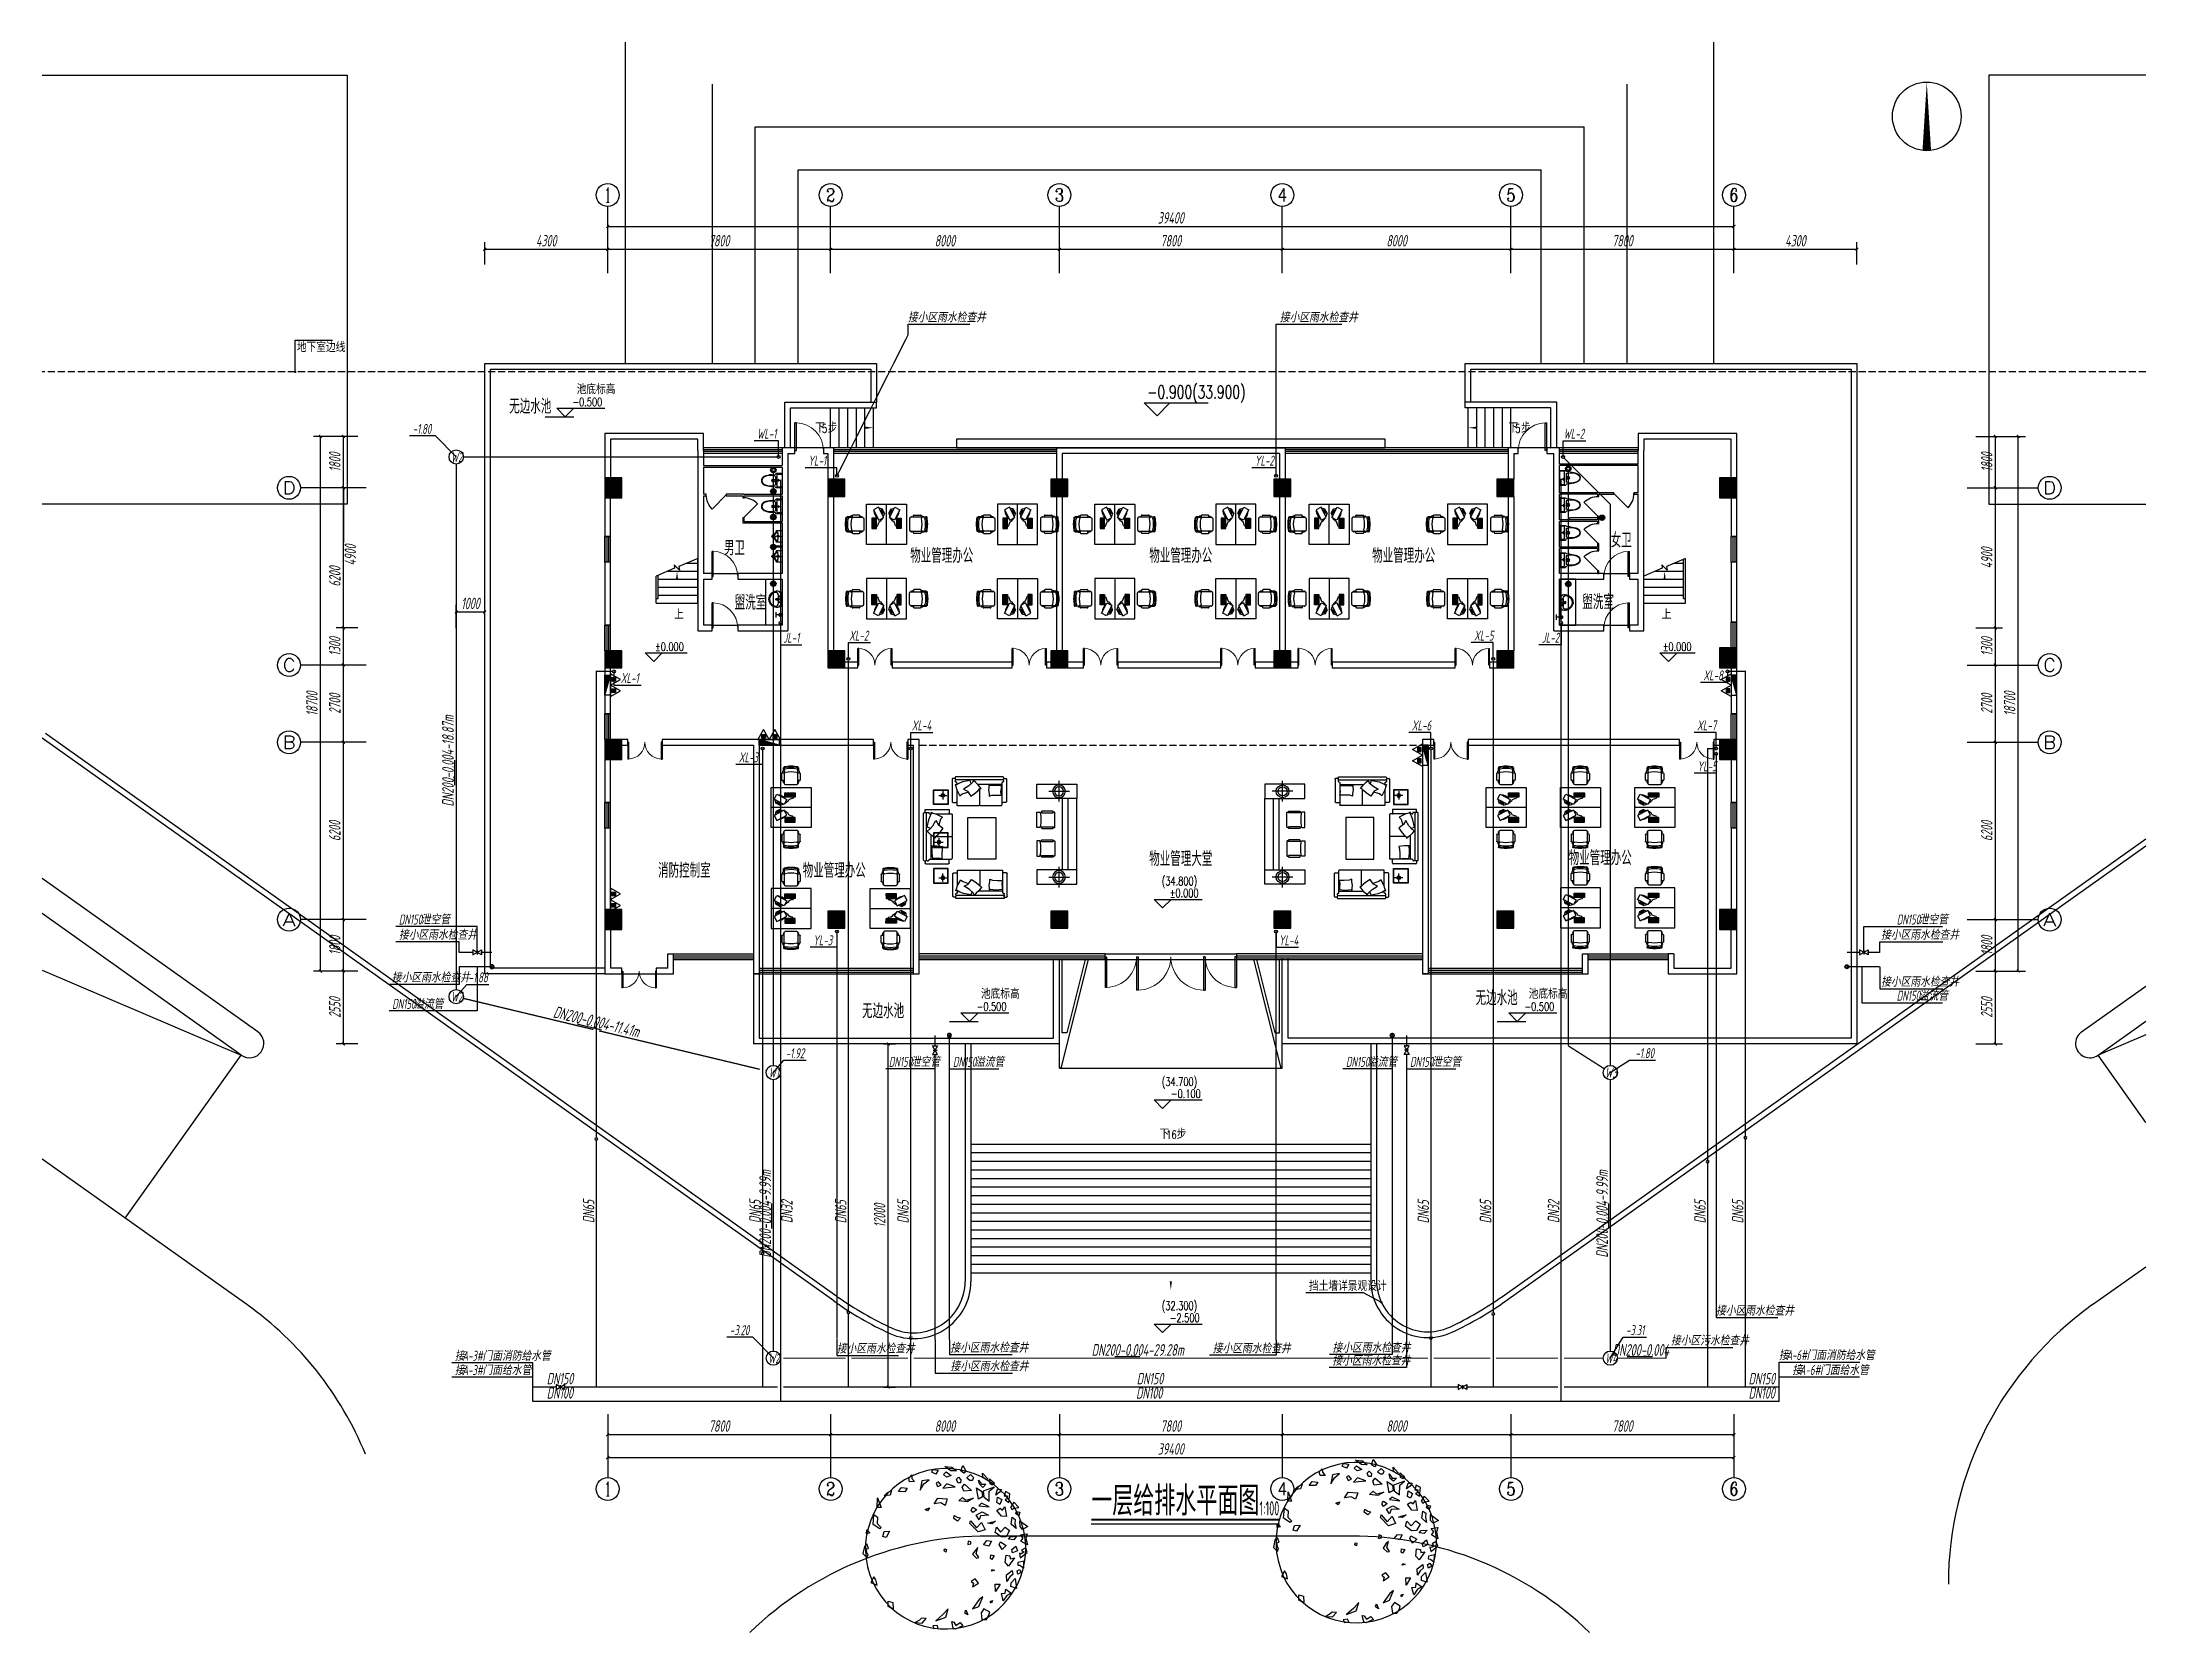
# Model space of a CAD drawing. Header units: millimetres. Extents: x 431368 to 504968, y -86454 to -30681.
import ezdxf
from ezdxf.enums import TextEntityAlignment as Align

# ---------------------------------------------------------------- set-up
doc = ezdxf.new("R2010")
doc.units = ezdxf.units.MM
doc.header["$LTSCALE"] = 1000
doc.header["$MEASUREMENT"] = 0
doc.linetypes.add('DASH', pattern=[0.35, 0.25, -0.1])
doc.layers.get('0').update_dxf_attribs({"linetype": 'CONTINUOUS'})
doc.layers.get('Defpoints').update_dxf_attribs({"linetype": 'CONTINUOUS'})
for name, color, linetype in [('A-FURN', 251, 'CONTINUOUS'), ('A-ROOM-IDEN', 31, 'CONTINUOUS'), ('AXIS', 3, 'CONTINUOUS'), ('AXIS_TEXT', 7, 'CONTINUOUS'), ('COLUMN', 9, 'CONTINUOUS'), ('CURTWALL', 4, 'CONTINUOUS'), ('DIM_ELEV', 3, 'CONTINUOUS'), ('DIM_LEAD', 3, 'CONTINUOUS'), ('DIM_SYMB', 3, 'CONTINUOUS'), ('EQUIP_地漏', 7, 'CONTINUOUS'), ('EQUIP_污水', 7, 'CONTINUOUS'), ('EQUIP_消火栓', 7, 'CONTINUOUS'), ('EQUIP_灭火器', 7, 'CONTINUOUS'), ('EQUIP_给水', 7, 'CONTINUOUS'), ('LATRINE', 6, 'CONTINUOUS'), ('PIPE-污水', 2, 'DASH'), ('PIPE-消防', 1, 'TG_X'), ('PIPE-给水', 3, 'TG_J'), ('PIPE-雨水', 4, 'TG_Y'), ('PUB_HATCH', 8, 'CONTINUOUS'), ('PUB_TEXT', 7, 'CONTINUOUS'), ('ROAD', 8, 'CONTINUOUS'), ('S_E_STAIR', 4, 'CONTINUOUS'), ('STAIR', 2, 'CONTINUOUS'), ('TEXT_污水', 7, 'CONTINUOUS'), ('TWT_DIM', 3, 'CONTINUOUS'), ('TWT_LEAD', 3, 'CONTINUOUS'), ('TWT_SYMB', 3, 'CONTINUOUS'), ('TWT_TEXT', 7, 'CONTINUOUS'), ('VALVE_污水', 7, 'CONTINUOUS'), ('VALVE_消防', 7, 'CONTINUOUS'), ('VALVE_给水', 7, 'CONTINUOUS'), ('VALVE_雨水', 7, 'CONTINUOUS'), ('VPIPE-污水', 2, 'DASH'), ('VPIPE-消防', 1, 'TG_X'), ('VPIPE-给水', 3, 'TG_J'), ('VPIPE-雨水', 4, 'TG_Y'), ('WALL', 9, 'CONTINUOUS'), ('WELL_污水', 2, 'CONTINUOUS'), ('WINDOW', 4, 'CONTINUOUS'), ('图层1', 251, 'CONTINUOUS'), ('填充', 8, 'CONTINUOUS'), ('看线', 254, 'CONTINUOUS'), ('防火分区', 1, 'CONTINUOUS')]:
    doc.layers.add(name, color=color, linetype=linetype)
doc.styles.add('_TCH_AXIS', font='COMPLEX', dxfattribs={"bigfont": 'GBCBIG'})
doc.styles.add('_TCH_DIM', font='SIMPLEX', dxfattribs={"bigfont": 'GBCBIG'})
doc.styles.add('_TCH_LABEL', font='COMPLEX', dxfattribs={"bigfont": 'GBCBIG'})
doc.styles.add('COMPLEX', font='COMPLEX')
doc.styles.add('FS-TEXT', font='gbeitc.shx', dxfattribs={"width": 0.75, "height": 600, "bigfont": 'hztxt.shx'})
doc.styles.add('FS-TEXT_T3', font='gbeitc.shx', dxfattribs={"width": 0.75, "bigfont": 'hztxt.shx'})
doc.styles.get("Standard").update_dxf_attribs({"font": 'GBENOR', "bigfont": 'GBCBIG'})
doc.styles.add('TG_LINETYPE', font='SIMPLEX', dxfattribs={"width": 0.8, "height": 3, "bigfont": 'HZTXT'})
doc.linetypes.add('TG_J', pattern='A,2,-0.3,["J",TG_LINETYPE,S=0.1,R=0,X=-0.23,Y=-0.15],0', length=2.3)
doc.linetypes.add('TG_X', pattern='A,2,-0.3,["X",TG_LINETYPE,S=0.1,R=0,X=-0.23,Y=-0.15],0', length=2.3)
doc.linetypes.add('TG_X1', pattern='A,2,-0.6,["X1",TG_LINETYPE,S=0.1,R=0,X=-0.52,Y=-0.15],0', length=2.6)
doc.linetypes.add('TG_Y', pattern='A,3.5,-0.4,["Y",TG_LINETYPE,S=0.1,R=0,X=-0.35,Y=-0.2],0', length=3.9)
doc.dimstyles.new('_TCH_ARCH&&100', dxfattribs={"dimtxt": 400, "dimasz": 100, "dimexe": 250, "dimexo": 300, "dimgap": 100, "dimtad": 1, "dimdec": 0, "dimzin": 0, "dimdsep": 46, "dimtxsty": 'FS-TEXT_T3', "dimblk": 'ARCHTICK', "dimcen": 0.09, "dimclrt": 7, "dimazin": 2, "dimtfac": 1, "dimtdec": 0, "dimtix": 1, "dimtmove": 2, "dimatfit": 3, "dimfxl": 1, "dimtolj": 1, "dimtzin": 0, "dimarcsym": 0})
doc.dimstyles.new('_TWT_ARCH&&100', dxfattribs={"dimtxt": 400, "dimasz": 100, "dimexe": 250, "dimexo": 300, "dimgap": 100, "dimtad": 1, "dimdec": 0, "dimzin": 0, "dimdsep": 46, "dimtxsty": 'FS-TEXT_T3', "dimblk": 'ARCHTICK', "dimcen": 0.09, "dimclrt": 7, "dimazin": 2, "dimtfac": 1, "dimtdec": 0, "dimtix": 1, "dimtmove": 2, "dimatfit": 3, "dimfxl": 1, "dimtolj": 1, "dimtzin": 0, "dimarcsym": 0})

msp = doc.modelspace()

# ---------------------------------------------------------------- texts
at = {"layer": 'A-ROOM-IDEN', "color": 8}
for s, p in [('无边水池', (447711.2, -43675.4)), ('女卫', (486245.1, -48357.3)), ('男卫', (455221.1, -48627.1)), ('物业管理办公', (461738.8, -48897.5)), ('物业管理办公', (470101.3, -48897.5)), ('物业管理办公', (477898.9, -48897.5)), ('盥洗室', (455598.6, -50532.9)), ('盥洗室', (485252.3, -50516)), ('消防控制室', (452917.5, -59906.6)), ('物业管理办公', (457977.3, -59906.6)), ('物业管理大堂', (470099.9, -59496.7)), ('物业管理办公', (484774.3, -59467.3)), ('无边水池', (481516.4, -64362.1)), ('无边水池', (460053.8, -64819.8))]:
    msp.add_text(s, height=510.64, dxfattribs=at).set_placement(p)
at = {"layer": 'AXIS_TEXT', "style": '_TCH_AXIS'}
for s, width, p, p2 in [('D', 1.235294, (439781.4, -46494.1), (440234, -46494.1)), ('D', 1.235294, (501373.7, -46494.1), (501826.2, -46494.1)), ('C', 1.4, (439781.4, -52694.1), (440234, -52694.1)), ('C', 1.4, (501373.7, -52694.1), (501826.2, -52694.1)), ('B', 1.235294, (439781.4, -55394.1), (440234, -55394.1)), ('B', 1.235294, (501373.7, -55394.1), (501826.2, -55394.1)), ('A', 1.166667, (439781.4, -61594.1), (440234, -61594.1)), ('A', 1.166667, (501373.7, -61594.1), (501826.2, -61594.1))]:
    msp.add_text(s, height=452.5, dxfattribs=dict(at, width=width)).set_placement(p, p2, align=Align.FIT)
at = {"layer": 'PUB_TEXT'}
for s, height, style, p in [('地下室边线', 357.45, '_TCH_LABEL', (440280.8, -41524.7)), ('池底标高', 357.45, '_TCH_DIM', (450067.2, -42995.2)), ('下', 357.4, '_TCH_DIM', (458412.6, -44342.9)), ('步', 357.4, '_TCH_DIM', (458850.9, -44342.9)), ('下', 357.4, '_TCH_DIM', (482665.3, -44342.9)), ('步', 357.4, '_TCH_DIM', (483103.6, -44342.9)), ('上', 357.4, '_TCH_DIM', (453475.6, -50867.9)), ('上', 357.4, '_TCH_DIM', (488025.6, -50867.9)), ('池底标高', 357.45, '_TCH_DIM', (464208.6, -64139.7)), ('池底标高', 357.45, '_TCH_DIM', (483373.4, -64139.7)), ('下', 357.4, '_TCH_DIM', (470459.7, -69037.6)), ('步', 357.4, '_TCH_DIM', (471057.9, -69037.6)), ('挡土墙详景观设计', 357.45, '_TCH_LABEL', (475687.1, -74355))]:
    msp.add_text(s, height=height, dxfattribs=dict(at, style=style)).set_placement(p)
at = {"layer": 'PUB_TEXT', "linetype": 'ByBlock', "style": '_TCH_DIM', "width": 0.705882}
msp.add_text('-0.900(33.900)', height=446.25, dxfattribs=at).set_placement((470036.2, -43141.8))
at = {"layer": 'PUB_TEXT', "style": '_TCH_DIM', "width": 0.705882}
for s, p in [('-0.500', (449920.4, -43415.2)), ('5', (458650.9, -44342.9)), ('5', (482903.6, -44342.9)), ('%%P0.000', (452809.3, -51973.6)), ('%%P0.000', (488063, -51973.6)), ('(34.800)', (470538.1, -60170.1)), ('%%P0.000', (470818.1, -60590.1)), ('-0.500', (464061.8, -64559.7)), ('-0.500', (483226.6, -64559.7)), ('(34.700)', (470538.1, -67186.4)), ('-0.100', (470858.1, -67606.4)), ('16', (470697.9, -69037.6)), ('(32.300)', (470538.1, -75021.3)), ('-2.500', (470818.1, -75441.3))]:
    msp.add_text(s, height=297.5, dxfattribs=at).set_placement(p)
at = {"layer": 'PUB_TEXT'}
msp.add_text('一层给排水平面图', height=1021.28, dxfattribs=at).set_placement((468071.4, -82207.1))
at = {"layer": 'PUB_TEXT', "width": 0.6}
msp.add_text('1:100', height=500, dxfattribs=at).set_placement((473958.6, -82207.1))
at = {"layer": 'TEXT_污水', "style": 'FS-TEXT', "width": 0.75}
for s, p in [('W2', (445677.2, -45362.9)), ('W2', (445677.2, -64237.5)), ('W1', (456788.6, -66892.9)), ('W3', (486050.9, -66892.9)), ('W2', (456772.2, -76881)), ('W4', (486056.4, -76881))]:
    msp.add_text(s, height=350, dxfattribs=at).set_placement(p)
at = {"layer": 'TEXT_污水', "linetype": 'DASH', "style": 'FS-TEXT', "width": 0.75}
for s, rotation, p in [('DN200-0.004-18.87m', 90, (445772.1, -57416.4)), ('DN200-0.004-11.41m', 346.540789, (449224.3, -64783.8)), ('DN200-0.004-9.99m', 90, (456867.1, -73191.8)), ('DN200-0.004-9.99m', 90, (486145.9, -73191.8))]:
    msp.add_text(s, height=410, rotation=rotation, dxfattribs=at).set_placement(p)
for s, p in [('DN200-0.004-29.28m', (468084.9, -76623.2)), ('DN200-0.004', (486309.5, -76623.2))]:
    msp.add_text(s, height=410, dxfattribs=at).set_placement(p)
at = {"layer": 'TWT_TEXT', "style": 'FS-TEXT', "width": 0.75}
for s, height, p in [('接小区雨水检查井', 350, (461652.5, -40478.7)), ('接小区雨水检查井', 350, (474664.3, -40478.7)), ('-1.80', 350, (444331.9, -44384)), ('WL-1', 350, (456382.9, -44553.2)), ('WL-2', 350, (484596.3, -44553.2)), ('YL-1', 350, (458167.7, -45495.5)), ('YL-2', 350, (473789.4, -45495.5)), ('JL-1', 350, (457299.2, -51686)), ('XL-2', 350, (459600.9, -51613.2)), ('XL-5', 350, (481464.6, -51613.2)), ('JL-2', 350, (483834.6, -51686)), ('XL-1', 350, (451612, -53097.9)), ('XL-8', 350, (489485.3, -53001)), ('XL-4', 350, (461791.5, -54753.2)), ('XL-6', 350, (479283.9, -54753.2)), ('XL-7', 350, (489263.9, -54753.2)), ('XL-3', 350, (455742.3, -55871.2)), ('YL-5', 350, (489272.9, -56182.7)), ('接小区雨水检查井', 350, (443848.4, -62072.9)), ('DN150', 350, (443847.7, -61540.1)), ('泄空管', 350, (444613.3, -61540.1)), ('接小区雨水检查井', 350, (495698.5, -62072.9)), ('DN150', 350, (496250, -61540.1)), ('泄空管', 350, (497015.6, -61540.1)), ('YL-3', 350, (458340.5, -62266.6)), ('YL-4', 350, (474633, -62266.6)), ('接小区雨水检查井', 350, (443599.9, -63565.1)), ('-1.88', 350, (446293.5, -63563.8)), ('接小区雨水检查井', 350, (495698.5, -63716.2)), ('DN150', 350, (496248.7, -64203.6)), ('溢流管', 350, (497014.3, -64203.6)), ('DN150', 350, (443615.1, -64490.2)), ('溢流管', 350, (444380.7, -64490.2)), ('-1.92', 350, (457383.1, -66219.1)), ('DN150', 350, (460987.7, -66518.1)), ('泄空管', 350, (461753.3, -66518.1)), ('DN150', 350, (463231.7, -66518.1)), ('溢流管', 350, (463997.4, -66518.1)), ('DN150', 350, (476980.7, -66518.1)), ('溢流管', 350, (477746.4, -66518.1)), ('DN150', 350, (479220.6, -66518.1)), ('泄空管', 350, (479986.2, -66518.1)), ('-1.80', 350, (487106.4, -66213.9)), ('接小区雨水检查井', 350, (489923.2, -75217.4)), ('-3.20', 350, (455426.9, -75902.1)), ('-3.31', 350, (486777.1, -75902.1)), ('接', 350, (445802.6, -76798.8)), ('A-3#', 350, (446065.1, -76798.8)), ('门面消防给水管', 350, (446770.6, -76798.8)), ('接小区雨水检查井', 350, (459164.8, -76542.9)), ('接小区雨水检查井', 350, (463139.3, -76512.7)), ('接小区雨水检查井', 350, (472317.5, -76534.4)), ('接小区雨水检查井', 350, (476507.7, -76512.7)), ('接小区污水检查井', 350, (488347.4, -76262)), ('接', 350, (492123.5, -76773.9)), ('A-6#', 350, (492386, -76773.9)), ('门面消防给水管', 350, (493091.4, -76773.9)), ('接', 350, (445802.6, -77298.8)), ('A-3#', 350, (446065.1, -77298.8)), ('门面给水管', 350, (446770.6, -77298.8)), ('DN150', 400, (449021.8, -77622.3)), ('接小区雨水检查井', 350, (463143.2, -77161.6)), ('DN150', 400, (469662, -77622.3)), ('接小区雨水检查井', 350, (476503.8, -76963.8)), ('DN150', 400, (491067.5, -77622.3)), ('接', 350, (492595.7, -77292.8)), ('A-6#', 350, (492858.2, -77292.8)), ('门面给水管', 350, (493563.6, -77292.8)), ('DN100', 400, (449021.8, -78122.3)), ('DN100', 400, (469640, -78122.3)), ('DN100', 400, (491067.5, -78122.3))]:
    msp.add_text(s, height=height, dxfattribs=at).set_placement(p)
for s, p in [('DN65', (450685.3, -71982.2)), ('DN65', (456505.3, -71982.2)), ('DN32', (457621.7, -71982.2)), ('DN65', (459505.3, -71992.9)), ('DN65', (461685.3, -71992.9)), ('DN65', (479885.3, -71992.9)), ('DN65', (482065.3, -71992.9)), ('DN32', (484443.9, -71982.2)), ('DN65', (489565.3, -71992.9)), ('DN65', (490885.3, -71992.9))]:
    msp.add_text(s, height=400, rotation=90, dxfattribs=at).set_placement(p)

# ---------------------------------------------------------------- blocks, each defined once
blk = doc.blocks.new('沙发09')
for p, q in [((76453, 4790), (76453, 3144)), ((76474, 4811), (76506, 4811)), ((76506, 4811), (76506, 4896)), ((76506, 4811), (76538, 4811)), ((76527, 4917), (77329, 4917)), ((76559, 4790), (76559, 3144)), ((76580, 4811), (76617, 4811)), ((76638, 4779), (76638, 4790)), ((76660, 4758), (77329, 4758)), ((76718, 4758), (76718, 3917)), ((77329, 4758), (77432, 4758)), ((77350, 4896), (77350, 4779)), ((77453, 3988), (77453, 4737)), ((76873, 3967), (77432, 3967)), ((77453, 3197), (77453, 3946)), ((76474, 3123), (76506, 3123)), ((76506, 3123), (76506, 3039)), ((76506, 3123), (76538, 3123)), ((76527, 3017), (77329, 3017)), ((76580, 3123), (76617, 3123)), ((76638, 3155), (76638, 3144)), ((76660, 3176), (76725, 3176)), ((76892, 3176), (77329, 3176)), ((77329, 3176), (77432, 3176)), ((77350, 3039), (77350, 3155))]:
    blk.add_line(p, q)
for points in [[(76816, 4297), (76925, 4289), (77041, 4305), (77131, 4313), (77099, 4401), (77091, 4572), (77090, 4747), (76977, 4724), (76859, 4737), (76773, 4739), (76754, 4543), (76756, 4420), (76770, 4328), (76746, 4295), (76805, 4297)], [(76808, 3982), (76720, 3919), (76641, 3832), (76577, 3767), (76658, 3721), (76774, 3595), (76887, 3411), (76959, 3551), (77057, 3617), (77125, 3671), (77013, 3834), (76933, 3926), (76863, 3989), (76860, 4028), (76816, 3989)]]:
    blk.add_lwpolyline(points, close=True)
blk.add_lwpolyline([(76695, 3681), (76671, 3675), (76580, 3644), (76634, 3382), (76683, 3254), (76732, 3163), (76720, 3120), (76780, 3144), (76792, 3148), (76908, 3181), (77024, 3242), (77115, 3284), (77048, 3363), (76984, 3568)])
for centre, start, end in [((76474, 4790), 90, 180), ((76527, 4896), 90, 180), ((76538, 4790), 0, 90), ((76580, 4790), 90, 180), ((76617, 4790), 0, 90), ((76660, 4779), 180, 270), ((77329, 4896), 0, 90), ((77329, 4779), 270, 0), ((77432, 4737), 0, 90), ((77432, 3988), 270, 0), ((77432, 3946), 0, 90), ((76474, 3144), 180, 270), ((76527, 3039), 180, 270), ((76538, 3144), 270, 0), ((76580, 3144), 180, 270), ((76617, 3144), 270, 0), ((76660, 3155), 90, 180), ((77329, 3155), 0, 90), ((77329, 3039), 270, 0), ((77432, 3197), 270, 0)]:
    blk.add_arc(centre, 21.2, start, end)
blk = doc.blocks.new('角桌02')
for p, q in [((88286, 1928), (88286, 2378)), ((88511, 2153), (88061, 2153))]:
    blk.add_line(p, q)
for points in [[(88000, 2656), (88800, 2656), (88800, 1856), (88000, 1856)], [(88020, 2636), (88780, 2636), (88780, 1876), (88020, 1876)]]:
    blk.add_lwpolyline(points, close=True)
for centre, radius in [((88286, 2153), 100), ((88275, 2139), 50)]:
    blk.add_circle(centre, radius)
blk = doc.blocks.new('A$C62157DC0')
for p, q in [((850, 371), (850, 1091)), ((1100, 1350), (3600, 1350)), ((1100, 1350), (1100, 762)), ((1100, 1050), (3600, 1050)), ((1100, 850), (3600, 850)), ((3850, 371), (3850, 1091)), ((490, 731), (1210, 731)), ((3490, 731), (4210, 731))]:
    blk.add_line(p, q)
at = {"extrusion": (0, 0, -1)}
for p, q in [((1595, 523), (1579, 523)), ((1595, 88), (1581, 88)), ((1607, 130), (1607, 511)), ((2091, 130), (2091, 511)), ((2103, 523), (2121, 523)), ((2103, 88), (2119, 88)), ((2597, 523), (2579, 523)), ((2597, 88), (2581, 88)), ((2609, 130), (2609, 511)), ((3093, 130), (3093, 511)), ((3105, 523), (3121, 523)), ((3105, 88), (3119, 88))]:
    blk.add_line(p, q, dxfattribs=at)
for points in [[(1100, -50), (600, -50), (600, 1350), (1100, 1350)], [(3600, -50), (4100, -50), (4100, 1350), (3600, 1350)]]:
    blk.add_lwpolyline(points, close=True)
for points in [[(-2095, 106, -0.32752), (-2119, 119), (-2137, 119, -0.414214), (-2149, 130), (-2149, 511, -0.414214), (-2137, 523), (-2121, 523), (-2121, 557, -0.414214), (-2098, 580), (-1602, 580, -0.414214), (-1579, 557), (-1579, 523), (-1561, 523, -0.414214), (-1549, 511), (-1549, 130, -0.414214), (-1561, 119), (-1581, 119, -0.258082), (-1599, 106)], [(-2605, 106, 0.32752), (-2581, 119), (-2562, 119, 0.414214), (-2551, 130), (-2551, 511, 0.414214), (-2562, 523), (-2579, 523), (-2579, 557, 0.414214), (-2602, 580), (-3098, 580, 0.414214), (-3121, 557), (-3121, 523), (-3139, 523, 0.414214), (-3151, 511), (-3151, 130, 0.414214), (-3139, 119), (-3119, 119, 0.258082), (-3101, 106)]]:
    blk.add_lwpolyline(points, format="xyb", dxfattribs=at)
for points in [[(-2095, 75, 0.21345), (-2121, 58), (-2121, -27, 0.414214), (-2098, -50), (-1602, -50, 0.414214), (-1579, -27), (-1579, 62, 0.203284), (-1599, 75, 0.066202)], [(-2605, 75, -0.21345), (-2579, 58), (-2579, -27, -0.414214), (-2602, -50), (-3098, -50, -0.414214), (-3121, -27), (-3121, 62, -0.203284), (-3101, 75, -0.066202)]]:
    blk.add_lwpolyline(points, format="xyb", close=True, dxfattribs=at)
for centre, radius in [((850, 731), 225), ((850, 731), 160), ((3850, 731), 225), ((3850, 731), 160)]:
    blk.add_circle(centre, radius)
for centre, start, end in [((-1595, 511), 90, 180), ((-1595, 100), 180, 270), ((-2103, 511), 0, 90), ((-2103, 100), 270, 0), ((-2597, 511), 90, 180), ((-2597, 100), 180, 270), ((-3105, 511), 0, 90), ((-3105, 100), 270, 0)]:
    blk.add_arc(centre, 11.5, start, end, dxfattribs=at)
blk = doc.blocks.new('A-Lavatory-Closestool-b')
for p, q in [((0, -255), (0, 255)), ((0, 255), (205, 255)), ((2, 228), (171, 228)), ((171, 228), (171, -228)), ((205, 255), (238, 216)), ((232, -150), (232, 150)), ((371, 206), (238, 216)), ((0, -255), (205, -255)), ((171, -228), (2, -228)), ((205, -255), (238, -216)), ((371, -206), (238, -216))]:
    blk.add_line(p, q)
blk.add_circle((305, 0), 50)
for centre, radius, start, end in [((404, -316), 498, 64.68207, 110.27959), ((324, -545), 752, 66.35904, 86.34786), ((556, 0), 147, 294.67457, 65.32543), ((564, 0), 157, 293.09674, 66.90326), ((403, 311), 493, 249.61794, 254.52994), ((404, 317), 498, 254.85667, 295.30186), ((324, 545), 752, 273.65214, 293.64096)]:
    blk.add_arc(centre, radius, start, end)
blk = doc.blocks.new('_AXISO')
blk.add_circle((0, 0), 0.5)
at = {"layer": 'AXIS_TEXT', "style": 'COMPLEX', "width": 1.041667}
blk.add_attdef('A', text='', height=0.56, dxfattribs=at).set_placement((-0.25, -0.28), (0.25, -0.28), align=Align.FIT)
blk = doc.blocks.new('A$C582D6D0B')
at = {"layer": '图层1'}
for p, q in [((45285, 5749), (45074, 5905)), ((45074, 5905), (45321, 5877)), ((45636, 5745), (45703, 5931)), ((45703, 5931), (45810, 5751)), ((29448, 5278), (29554, 5388)), ((29478, 5148), (29448, 5278)), ((29651, 5154), (29478, 5148)), ((29554, 5388), (29559, 5269)), ((29559, 5269), (29651, 5154)), ((29908, 5179), (29851, 4858)), ((30162, 5220), (29908, 5179)), ((29976, 5075), (30162, 5220)), ((30255, 5481), (30298, 5577)), ((30402, 5413), (30255, 5481)), ((30298, 5577), (30480, 5550)), ((30480, 5550), (30402, 5413)), ((30666, 5405), (30755, 5494)), ((30776, 5311), (30666, 5405)), ((30922, 5533), (30711, 5689)), ((30711, 5689), (30958, 5660)), ((30755, 5494), (30938, 5366)), ((30938, 5366), (30776, 5311)), ((31120, 5527), (30922, 5533)), ((30958, 5660), (31120, 5527)), ((31121, 5237), (31193, 5305)), ((31172, 5112), (31121, 5237)), ((31193, 5305), (31278, 5222)), ((31278, 5222), (31259, 5115)), ((31273, 5528), (31340, 5714)), ((31379, 5450), (31273, 5528)), ((31340, 5714), (31447, 5534)), ((31447, 5534), (31379, 5450)), ((31609, 5401), (31482, 5286)), ((31482, 5286), (31588, 5208)), ((31588, 5208), (31675, 5211)), ((31722, 5290), (31609, 5401)), ((31675, 5211), (31722, 5290)), ((31932, 5048), (31894, 5210)), ((31894, 5210), (31994, 5062)), ((32045, 5313), (32036, 5448)), ((32036, 5448), (32213, 5250)), ((32155, 5219), (32045, 5313)), ((32213, 5250), (32155, 5219)), ((32296, 5081), (32280, 5248)), ((32280, 5248), (32446, 5098)), ((43460, 5020), (43559, 5163)), ((43559, 5163), (43761, 5141)), ((43811, 5494), (43917, 5604)), ((43841, 5364), (43811, 5494)), ((44015, 5370), (43841, 5364)), ((43917, 5604), (43922, 5486)), ((43922, 5486), (44015, 5370)), ((44272, 5396), (44214, 5075)), ((44214, 5075), (44339, 5292)), ((44525, 5437), (44272, 5396)), ((44339, 5292), (44525, 5437)), ((44618, 5698), (44662, 5793)), ((44765, 5629), (44618, 5698)), ((44662, 5793), (44843, 5767)), ((44843, 5767), (44765, 5629)), ((44850, 5358), (44770, 5323)), ((44770, 5323), (44821, 5198)), ((44821, 5198), (44942, 5243)), ((44942, 5243), (44850, 5358)), ((45150, 5291), (45010, 5139)), ((45010, 5139), (45180, 5161)), ((45030, 5622), (45119, 5711)), ((45139, 5527), (45030, 5622)), ((45119, 5711), (45302, 5582)), ((45302, 5582), (45139, 5527)), ((45437, 5186), (45150, 5291)), ((45180, 5161), (45437, 5186)), ((45483, 5743), (45285, 5749)), ((45321, 5877), (45483, 5743)), ((45485, 5453), (45557, 5521)), ((45535, 5328), (45485, 5453)), ((45622, 5331), (45535, 5328)), ((45557, 5521), (45641, 5438)), ((45641, 5438), (45622, 5331)), ((45742, 5666), (45636, 5745)), ((45680, 5174), (45766, 5279)), ((45735, 5033), (45680, 5174)), ((45810, 5751), (45742, 5666)), ((45766, 5279), (46013, 5063)), ((45972, 5617), (45846, 5502)), ((45846, 5502), (45951, 5424)), ((45951, 5424), (46038, 5427)), ((46086, 5507), (45972, 5617)), ((46038, 5427), (46086, 5507)), ((46258, 4760), (46189, 5155)), ((46189, 5155), (46372, 5026)), ((46295, 5264), (46257, 5427)), ((46257, 5427), (46357, 5279)), ((46404, 5170), (46295, 5264)), ((46357, 5279), (46510, 5280)), ((46409, 5530), (46400, 5664)), ((46400, 5664), (46577, 5466)), ((46510, 5280), (46404, 5170)), ((46518, 5436), (46409, 5530)), ((46797, 5175), (46413, 5036)), ((46577, 5466), (46518, 5436)), ((46632, 5035), (46797, 5175)), ((46659, 5297), (46643, 5464)), ((46643, 5464), (46809, 5315)), ((46737, 5247), (46659, 5297)), ((46809, 5315), (46737, 5247)), ((28348, 4255), (28360, 4583)), ((28360, 4583), (28480, 4252)), ((28585, 4652), (28691, 4762)), ((28796, 4683), (28585, 4652)), ((28691, 4762), (28846, 4849)), ((28846, 4849), (28796, 4683)), ((29097, 4804), (29196, 4946)), ((29316, 4803), (29097, 4804)), ((29196, 4946), (29398, 4925)), ((29398, 4925), (29316, 4803)), ((29851, 4858), (29976, 5075)), ((30335, 4372), (30464, 4573)), ((30486, 5142), (30407, 5106)), ((30407, 5106), (30458, 4981)), ((30458, 4981), (30579, 5026)), ((30464, 4573), (30799, 4548)), ((30579, 5026), (30486, 5142)), ((30787, 5074), (30647, 4922)), ((30647, 4922), (30817, 4945)), ((30799, 4548), (30719, 4324)), ((31074, 4970), (30787, 5074)), ((30817, 4945), (31074, 4970)), ((31259, 5115), (31172, 5112)), ((31207, 4488), (31334, 4603)), ((31499, 4453), (31207, 4488)), ((31317, 4958), (31403, 5063)), ((31372, 4816), (31317, 4958)), ((31334, 4603), (31443, 4508)), ((31650, 4846), (31372, 4816)), ((31403, 5063), (31650, 4846)), ((31443, 4508), (31713, 4571)), ((31713, 4571), (31499, 4453)), ((31895, 4544), (31825, 4938)), ((31825, 4938), (32008, 4810)), ((32029, 4626), (31895, 4544)), ((32041, 4954), (31932, 5048)), ((31994, 5062), (32147, 5064)), ((32008, 4810), (32029, 4626)), ((32147, 5064), (32041, 4954)), ((32434, 4959), (32050, 4819)), ((32050, 4819), (32074, 4620)), ((32074, 4620), (32261, 4475)), ((32261, 4475), (32269, 4818)), ((32269, 4818), (32434, 4959)), ((32374, 5030), (32296, 5081)), ((32446, 5098), (32374, 5030)), ((32498, 4683), (32560, 4886)), ((32628, 4782), (32498, 4683)), ((32537, 4419), (32558, 4612)), ((32638, 4357), (32537, 4419)), ((32558, 4612), (32709, 4527)), ((32560, 4886), (32693, 4882)), ((32693, 4882), (32628, 4782)), ((32709, 4527), (32638, 4357)), ((32840, 4813), (32790, 4648)), ((32790, 4648), (32898, 4656)), ((32879, 4549), (32820, 4518)), ((32820, 4518), (32950, 4429)), ((32991, 4729), (32840, 4813)), ((32898, 4656), (32879, 4549)), ((32950, 4429), (32991, 4729)), ((33124, 4435), (33012, 4255)), ((33298, 4253), (33124, 4435)), ((42711, 4472), (42723, 4799)), ((42843, 4468), (42711, 4472)), ((42723, 4799), (42843, 4468)), ((42948, 4868), (43054, 4978)), ((43159, 4900), (42948, 4868)), ((43054, 4978), (43209, 5065)), ((43209, 5065), (43159, 4900)), ((43679, 5020), (43460, 5020)), ((43761, 5141), (43679, 5020)), ((44392, 4398), (44534, 4448)), ((44534, 4448), (44469, 4348)), ((44699, 4589), (44828, 4789)), ((44931, 4625), (44699, 4589)), ((44828, 4789), (45162, 4764)), ((45082, 4541), (44931, 4625)), ((45162, 4764), (45082, 4541)), ((45570, 4704), (45697, 4819)), ((45863, 4669), (45570, 4704)), ((45697, 4819), (45806, 4725)), ((46013, 5063), (45735, 5033)), ((45806, 4725), (46076, 4787)), ((46076, 4787), (45863, 4669)), ((45996, 4376), (46061, 4476)), ((46061, 4476), (46191, 4386)), ((46392, 4843), (46258, 4760)), ((46357, 4613), (46268, 4524)), ((46268, 4524), (46627, 4487)), ((46627, 4487), (46357, 4613)), ((46372, 5026), (46392, 4843)), ((46413, 5036), (46437, 4836)), ((46437, 4836), (46624, 4691)), ((46624, 4691), (46632, 5035)), ((46861, 4900), (46923, 5102)), ((46991, 4998), (46861, 4900)), ((46897, 4361), (47011, 4439)), ((46900, 4635), (46921, 4828)), ((47002, 4573), (46900, 4635)), ((46921, 4828), (47072, 4743)), ((46923, 5102), (47056, 5098)), ((47056, 5098), (46991, 4998)), ((47072, 4743), (47002, 4573)), ((47011, 4439), (47092, 4372)), ((47092, 4372), (47173, 4493)), ((47203, 5030), (47153, 4865)), ((47153, 4865), (47261, 4872)), ((47173, 4493), (47231, 4148)), ((47242, 4766), (47183, 4735)), ((47183, 4735), (47314, 4645)), ((47354, 4945), (47203, 5030)), ((47261, 4872), (47242, 4766)), ((47314, 4645), (47354, 4945)), ((47487, 4651), (47375, 4472)), ((47375, 4472), (47436, 4400)), ((47436, 4400), (47491, 4447)), ((47661, 4469), (47487, 4651)), ((47491, 4447), (47661, 4469)), ((28201, 3658), (28230, 4006)), ((28230, 4006), (28360, 3917)), ((28360, 3917), (28346, 3691)), ((28346, 3691), (28488, 3553)), ((28480, 4252), (28348, 4255)), ((30029, 4182), (30171, 4232)), ((30106, 4132), (30029, 4182)), ((30171, 4232), (30106, 4132)), ((30568, 4409), (30335, 4372)), ((30719, 4324), (30568, 4409)), ((31022, 3864), (31041, 3971)), ((31152, 3775), (31022, 3864)), ((31041, 3971), (31143, 3909)), ((31143, 3909), (31258, 3885)), ((31258, 3885), (31152, 3775)), ((31588, 3688), (31611, 3778)), ((31875, 3395), (31588, 3688)), ((31611, 3778), (31820, 3536)), ((31633, 4159), (31697, 4259)), ((31697, 4071), (31633, 4159)), ((31697, 4259), (31828, 4170)), ((31828, 4170), (31697, 4071)), ((31806, 3977), (32020, 4095)), ((31910, 3813), (31806, 3977)), ((31820, 3536), (31995, 3730)), ((31994, 4396), (31905, 4307)), ((31905, 4307), (32264, 4271)), ((31963, 3962), (31910, 3813)), ((32245, 3976), (31963, 3962)), ((32264, 4271), (31994, 4396)), ((31995, 3730), (32121, 3469)), ((32020, 4095), (32245, 3976)), ((32221, 3697), (32342, 3742)), ((32357, 3677), (32221, 3697)), ((32342, 3742), (32488, 3776)), ((32488, 3776), (32357, 3677)), ((32534, 4145), (32648, 4222)), ((32690, 3942), (32534, 4145)), ((32648, 4222), (32729, 4156)), ((32868, 3932), (32690, 3942)), ((32729, 4156), (32810, 4277)), ((32810, 4277), (32868, 3932)), ((33012, 4255), (33073, 4184)), ((33039, 3664), (33070, 3910)), ((33070, 3910), (33176, 3832)), ((33073, 4184), (33128, 4231)), ((33128, 4231), (33298, 4253)), ((33176, 3832), (33164, 3692)), ((33164, 3692), (33205, 3514)), ((33197, 4025), (33220, 4115)), ((33299, 3963), (33197, 4025)), ((33220, 4115), (33335, 4091)), ((33335, 4091), (33299, 3963)), ((33343, 3580), (33340, 3784)), ((33340, 3784), (33620, 3581)), ((42333, 3547), (42344, 3687)), ((42344, 3687), (42457, 3576)), ((42564, 3874), (42593, 4223)), ((42796, 3723), (42564, 3874)), ((42593, 4223), (42723, 4133)), ((42723, 4133), (42709, 3908)), ((42709, 3908), (42851, 3770)), ((42851, 3770), (42796, 3723)), ((44469, 4348), (44392, 4398)), ((45385, 4081), (45404, 4188)), ((45515, 3991), (45385, 4081)), ((45404, 4188), (45506, 4126)), ((45506, 4126), (45621, 4101)), ((45621, 4101), (45515, 3991)), ((45952, 3904), (45974, 3995)), ((46238, 3611), (45952, 3904)), ((45974, 3995), (46184, 3753)), ((46060, 4288), (45996, 4376)), ((46191, 4386), (46060, 4288)), ((46169, 4193), (46383, 4311)), ((46273, 4029), (46169, 4193)), ((46184, 3753), (46358, 3947)), ((46484, 3685), (46238, 3611)), ((46326, 4178), (46273, 4029)), ((46608, 4192), (46326, 4178)), ((46358, 3947), (46484, 3685)), ((46383, 4311), (46608, 4192)), ((46584, 3913), (46706, 3958)), ((46720, 3894), (46584, 3913)), ((46706, 3958), (46851, 3992)), ((46851, 3992), (46720, 3894)), ((46833, 3595), (46879, 3776)), ((46879, 3776), (47028, 3606)), ((47054, 4158), (46897, 4361)), ((47028, 3606), (47185, 3779)), ((47231, 4148), (47054, 4158)), ((47185, 3779), (47343, 3661)), ((47402, 3880), (47433, 4126)), ((47568, 3730), (47402, 3880)), ((47433, 4126), (47539, 4048)), ((47539, 4048), (47527, 3909)), ((47527, 3909), (47568, 3730)), ((47560, 4241), (47583, 4332)), ((47662, 4179), (47560, 4241)), ((47583, 4332), (47698, 4307)), ((47698, 4307), (47662, 4179)), ((47706, 3796), (47703, 4001)), ((47703, 4001), (47983, 3797)), ((47795, 3697), (47706, 3796)), ((47983, 3797), (47795, 3697)), ((27986, 2976), (27897, 2887)), ((27970, 3331), (27981, 3470)), ((28094, 3360), (27970, 3331)), ((27981, 3470), (28094, 3360)), ((28044, 2819), (27986, 2976)), ((28433, 3506), (28201, 3658)), ((28488, 3553), (28433, 3506)), ((28538, 3240), (28588, 3405)), ((28657, 3199), (28538, 3240)), ((28588, 3405), (28782, 3416)), ((28782, 3416), (28657, 3199)), ((31532, 3077), (31517, 2954)), ((31517, 2954), (31621, 2978)), ((31627, 3047), (31532, 3077)), ((31621, 2978), (31627, 3047)), ((32121, 3469), (31875, 3395)), ((32067, 2944), (32186, 3091)), ((32186, 3091), (32343, 3076)), ((32343, 3076), (32252, 2901)), ((32470, 3379), (32516, 3560)), ((32681, 3222), (32470, 3379)), ((32516, 3560), (32665, 3389)), ((32613, 2950), (32656, 3046)), ((32716, 2786), (32613, 2950)), ((32656, 3046), (32860, 2922)), ((32665, 3389), (32822, 3562)), ((32855, 3228), (32681, 3222)), ((32822, 3562), (32980, 3445)), ((32980, 3445), (32855, 3228)), ((32940, 3145), (33008, 3229)), ((33121, 3119), (32940, 3145)), ((33008, 3229), (33224, 3245)), ((33205, 3514), (33039, 3664)), ((33224, 3245), (33121, 3119)), ((33432, 3481), (33343, 3580)), ((33365, 3295), (33598, 3331)), ((33458, 3179), (33365, 3295)), ((33372, 3074), (33458, 3179)), ((33601, 2939), (33372, 3074)), ((33620, 3581), (33432, 3481)), ((33598, 3331), (33548, 3166)), ((33548, 3166), (33601, 2939)), ((42260, 3104), (42208, 2853)), ((42349, 3192), (42260, 3104)), ((42324, 3016), (42407, 3035)), ((42361, 2854), (42324, 3016)), ((42457, 3576), (42333, 3547)), ((42407, 3035), (42349, 3192)), ((42901, 3457), (42951, 3622)), ((43020, 3416), (42901, 3457)), ((42951, 3622), (43145, 3632)), ((43145, 3632), (43020, 3416)), ((45056, 2946), (45062, 3015)), ((45109, 2907), (45056, 2946)), ((45062, 3015), (45131, 2997)), ((45131, 2997), (45109, 2907)), ((45895, 3293), (45880, 3170)), ((45880, 3170), (45984, 3194)), ((45990, 3264), (45895, 3293)), ((45984, 3194), (45990, 3264)), ((46144, 2975), (46045, 2832)), ((46233, 3064), (46144, 2975)), ((46170, 2861), (46233, 3064)), ((46430, 3160), (46549, 3307)), ((46615, 3118), (46430, 3160)), ((46549, 3307), (46706, 3292)), ((46706, 3292), (46615, 3118)), ((47044, 3439), (46833, 3595)), ((46976, 3167), (47019, 3262)), ((47079, 3003), (46976, 3167)), ((47019, 3262), (47223, 3138)), ((47218, 3445), (47044, 3439)), ((47223, 3138), (47079, 3003)), ((47343, 3661), (47218, 3445)), ((47303, 3362), (47371, 3446)), ((47484, 3335), (47303, 3362)), ((47371, 3446), (47587, 3461)), ((47414, 2995), (47565, 3116)), ((47442, 2879), (47414, 2995)), ((47612, 2950), (47442, 2879)), ((47587, 3461), (47484, 3335)), ((47565, 3116), (47612, 2950)), ((47729, 3511), (47961, 3548)), ((47821, 3396), (47729, 3511)), ((47736, 3291), (47821, 3396)), ((47964, 3155), (47736, 3291)), ((47907, 3060), (47756, 2978)), ((47756, 2978), (47837, 2907)), ((47954, 2893), (47907, 3060)), ((47961, 3548), (47911, 3383)), ((47911, 3383), (47964, 3155)), ((27897, 2887), (27845, 2636)), ((27845, 2636), (27987, 2498)), ((27961, 2799), (28044, 2819)), ((27998, 2637), (27961, 2799)), ((27987, 2498), (28026, 2610)), ((28026, 2610), (27998, 2637)), ((30693, 2729), (30698, 2799)), ((30745, 2690), (30693, 2729)), ((30698, 2799), (30768, 2781)), ((30768, 2781), (30745, 2690)), ((31781, 2758), (31682, 2616)), ((31682, 2616), (31824, 2478)), ((31870, 2847), (31781, 2758)), ((31807, 2645), (31870, 2847)), ((31907, 2497), (31807, 2645)), ((31824, 2478), (31907, 2497)), ((32252, 2901), (32067, 2944)), ((32307, 2470), (32323, 2593)), ((32360, 2431), (32307, 2470)), ((32323, 2593), (32438, 2568)), ((32438, 2568), (32360, 2431)), ((32860, 2922), (32716, 2786)), ((32822, 2333), (32855, 2587)), ((32941, 2200), (32822, 2333)), ((32855, 2587), (32990, 2561)), ((33144, 2485), (32941, 2200)), ((32990, 2561), (33001, 2457)), ((33001, 2457), (33144, 2485)), ((33051, 2779), (33202, 2900)), ((33079, 2663), (33051, 2779)), ((33249, 2733), (33079, 2663)), ((33202, 2900), (33249, 2733)), ((33272, 2327), (33264, 2233)), ((33264, 2233), (33336, 2228)), ((33478, 2374), (33272, 2327)), ((33385, 2629), (33322, 2649)), ((33322, 2649), (33351, 2493)), ((33336, 2228), (33472, 2123)), ((33351, 2493), (33591, 2677)), ((33474, 2691), (33385, 2629)), ((33544, 2843), (33392, 2761)), ((33392, 2761), (33474, 2691)), ((33472, 2123), (33478, 2374)), ((33591, 2677), (33544, 2843)), ((42208, 2853), (42350, 2714)), ((42350, 2714), (42390, 2826)), ((42390, 2826), (42361, 2854)), ((46045, 2832), (46187, 2694)), ((46270, 2713), (46170, 2861)), ((46187, 2694), (46270, 2713)), ((46671, 2686), (46686, 2809)), ((46723, 2647), (46671, 2686)), ((46686, 2809), (46801, 2785)), ((46709, 2234), (46740, 2292)), ((46813, 2258), (46709, 2234)), ((46801, 2785), (46723, 2647)), ((46740, 2292), (46813, 2258)), ((47185, 2549), (47219, 2803)), ((47304, 2416), (47185, 2549)), ((47219, 2803), (47354, 2778)), ((47235, 2106), (47431, 2258)), ((47507, 2701), (47304, 2416)), ((47354, 2778), (47364, 2673)), ((47364, 2673), (47507, 2701)), ((47431, 2258), (47451, 2128)), ((47602, 2249), (47682, 2297)), ((47630, 2133), (47602, 2249)), ((47635, 2543), (47627, 2450)), ((47627, 2450), (47699, 2444)), ((47841, 2591), (47635, 2543)), ((47682, 2297), (47746, 2198)), ((47748, 2845), (47685, 2865)), ((47685, 2865), (47714, 2710)), ((47699, 2444), (47835, 2340)), ((47714, 2710), (47954, 2893)), ((47837, 2907), (47748, 2845)), ((47835, 2340), (47841, 2591)), ((28231, 1820), (28122, 1624)), ((28122, 1624), (28340, 1537)), ((28298, 1716), (28231, 1820)), ((28340, 1537), (28298, 1716)), ((31773, 1749), (31639, 1666)), ((31639, 1666), (31720, 1600)), ((31684, 1472), (31894, 1606)), ((31720, 1600), (31684, 1472)), ((31894, 1606), (31773, 1749)), ((32346, 2018), (32376, 2076)), ((32450, 2041), (32346, 2018)), ((32376, 2076), (32450, 2041)), ((32472, 1568), (32645, 1574)), ((32486, 1315), (32472, 1568)), ((32645, 1574), (32486, 1315)), ((32872, 1889), (33068, 2042)), ((32884, 1666), (32872, 1889)), ((32981, 1821), (32884, 1666)), ((33088, 1912), (32981, 1821)), ((33021, 1482), (33028, 1615)), ((33224, 1420), (33021, 1482)), ((33028, 1615), (33170, 1762)), ((33068, 2042), (33088, 1912)), ((33170, 1762), (33224, 1420)), ((33239, 2033), (33319, 2081)), ((33267, 1917), (33239, 2033)), ((33383, 1982), (33267, 1917)), ((33319, 2081), (33383, 1982)), ((42594, 2036), (42486, 1840)), ((42486, 1840), (42703, 1754)), ((42662, 1932), (42594, 2036)), ((42703, 1754), (42662, 1932)), ((46136, 1965), (46002, 1883)), ((46002, 1883), (46083, 1816)), ((46047, 1688), (46257, 1822)), ((46083, 1816), (46047, 1688)), ((46257, 1822), (46136, 1965)), ((46835, 1785), (47009, 1791)), ((46849, 1532), (46835, 1785)), ((47009, 1791), (46849, 1532)), ((47189, 1467), (47205, 1614)), ((47205, 1614), (47395, 1476)), ((47247, 1882), (47235, 2106)), ((47395, 1476), (47244, 1394)), ((47344, 2038), (47247, 1882)), ((47451, 2128), (47344, 2038)), ((47384, 1699), (47391, 1831)), ((47588, 1637), (47384, 1699)), ((47391, 1831), (47533, 1978)), ((47533, 1978), (47588, 1637)), ((47746, 2198), (47630, 2133)), ((28731, 791), (28731, 979)), ((28731, 979), (28896, 931)), ((28903, 711), (28731, 791)), ((28896, 931), (28903, 711)), ((31917, 1030), (31686, 704)), ((31686, 704), (31907, 789)), ((31907, 789), (32047, 1129)), ((32047, 1129), (31917, 1030)), ((32304, 966), (32383, 1001)), ((32340, 906), (32304, 966)), ((32383, 1001), (32340, 906)), ((32691, 1237), (32826, 1251)), ((32757, 980), (32691, 1237)), ((32880, 1177), (32757, 980)), ((32826, 1251), (32842, 1398)), ((32842, 1398), (33032, 1259)), ((33032, 1259), (32880, 1177)), ((43094, 1007), (43094, 1195)), ((43094, 1195), (43259, 1147)), ((43266, 927), (43094, 1007)), ((43259, 1147), (43266, 927)), ((45193, 927), (45019, 734)), ((45107, 634), (45193, 927)), ((45776, 772), (45816, 883)), ((45878, 710), (45776, 772)), ((45816, 883), (45878, 710)), ((46280, 1247), (46049, 920)), ((46049, 920), (46270, 1005)), ((46270, 1005), (46411, 1345)), ((46411, 1345), (46280, 1247)), ((46442, 925), (46343, 783)), ((46343, 783), (46375, 551)), ((46645, 801), (46442, 925)), ((46609, 673), (46645, 801)), ((46667, 1182), (46747, 1218)), ((46703, 1122), (46667, 1182)), ((46747, 1218), (46703, 1122)), ((47054, 1453), (47189, 1467)), ((47120, 1196), (47054, 1453)), ((47244, 1394), (47120, 1196)), ((29827, 309), (29672, 222)), ((29672, 222), (29916, 210)), ((29899, 377), (29827, 309)), ((30056, 362), (29899, 377)), ((29916, 210), (30056, 362)), ((30439, 126), (30290, 108)), ((30290, 108), (30333, 16)), ((30333, 16), (30482, 33)), ((30655, 517), (30402, 288)), ((30402, 288), (30744, 418)), ((30482, 33), (30439, 126)), ((30830, 711), (30655, 517)), ((30744, 418), (30830, 711)), ((31008, 35), (30955, 262)), ((30955, 262), (31025, 244)), ((31081, 0), (31008, 35)), ((31025, 244), (31097, 123)), ((31340, 111), (31081, 0)), ((31097, 123), (31248, 227)), ((31248, 227), (31340, 111)), ((31413, 555), (31453, 667)), ((31515, 493), (31413, 555)), ((31453, 667), (31515, 493)), ((32079, 709), (31980, 566)), ((31980, 566), (32012, 335)), ((32012, 335), (32165, 336)), ((32282, 585), (32079, 709)), ((32165, 336), (32246, 457)), ((32246, 457), (32282, 585)), ((44191, 525), (44036, 438)), ((44036, 438), (44279, 426)), ((44263, 593), (44191, 525)), ((44419, 578), (44263, 593)), ((44279, 426), (44419, 578)), ((44802, 342), (44653, 325)), ((44653, 325), (44696, 232)), ((44696, 232), (44846, 249)), ((45019, 734), (44765, 504)), ((44765, 504), (45107, 634)), ((44846, 249), (44802, 342)), ((45371, 251), (45318, 478)), ((45318, 478), (45388, 460)), ((45444, 217), (45371, 251)), ((45388, 460), (45460, 340)), ((45704, 328), (45444, 217)), ((45460, 340), (45611, 443)), ((45611, 443), (45704, 328)), ((46375, 551), (46528, 552)), ((46528, 552), (46609, 673))]:
    blk.add_line(p, q, dxfattribs=at)
at = {"layer": '图层1', "extrusion": (0, 0, -1)}
for centre in [(30741, 2806), (45104, 3023)]:
    blk.add_ellipse(centre, major_axis=(2733, 632), ratio=1, start_param=-1.570221768347967, end_param=4.71296353883162, dxfattribs=at)
blk = doc.blocks.new('fhjhf')
at = {"layer": '填充'}
for p, q in [((262424, 55241), (262424, 55471)), ((262444, 55491), (262504, 55491)), ((262504, 55221), (262444, 55221)), ((262464, 55163), (262464, 55221)), ((262481, 55491), (262481, 55561)), ((262504, 55581), (262504, 55056)), ((262938, 55631), (262555, 55631)), ((262988, 55056), (262988, 55581)), ((262988, 55491), (263049, 55491)), ((263049, 55221), (262988, 55221)), ((263009, 55561), (263009, 55491)), ((263029, 55221), (263029, 55163)), ((263069, 55471), (263069, 55241)), ((262504, 55143), (262484, 55143)), ((262484, 55045), (262484, 55143)), ((262988, 55143), (263009, 55143)), ((263009, 55143), (263009, 55045))]:
    blk.add_line(p, q, dxfattribs=at)
for centre, major_axis, start_param, end_param in [((262444, 55471), (-20.2, 0), -1.570796, 0), ((262444, 55471), (-20.2, 0), -1.570796, 0), ((262444, 55241), (20.2, 0), 3.141593, 4.712389), ((262444, 55241), (20.2, 0), 3.141593, 4.712389), ((262501, 55561), (20.6, 0), 1.413405, 3.132879), ((262501, 55561), (-20.2, 0), -1.570796, 0), ((262555, 55581), (-50.4, 0), -1.570796, 0), ((262555, 55581), (50.4, 0), 1.570796, 3.141593), ((262535, 55184), (-30.3, 0), 4.47248, 6.283185), ((262746, 56043), (-861, 0), 1.330887, 1.810706), ((262938, 55581), (-50.4, 0), 3.141593, 4.712389), ((262938, 55581), (-50.4, 0), 3.141593, 4.712389), ((262958, 55184), (30.3, 0), 0, 1.810706), ((262988, 55561), (20.2, 0), 0, 1.570796), ((262988, 55561), (20.2, 0), 0, 1.570796), ((263049, 55471), (20.2, 0), 0, 1.570796), ((263049, 55471), (-20.2, 0), 3.141593, 4.712389), ((263049, 55241), (-20.2, 0), 1.570796, 3.141593), ((263049, 55241), (-20.2, 0), 1.570796, 3.141593), ((262484, 55163), (-20.2, 0), 0, 1.570796), ((262484, 55163), (-20.2, 0), 0, 1.570796), ((262515, 55045), (-30.3, 0), 0, 1.364824), ((262515, 55045), (30.3, 0), 3.141593, 4.506416), ((262535, 55063), (-30.3, 0), 4.47248, 6.283185), ((262515, 55056), (10.1, 0), 3.141593, 4.500686), ((262746, 56146), (-1164, 0), 1.364824, 1.776769), ((262746, 56146), (-1164, 0), 1.364824, 1.776769), ((262746, 56126), (1114, 0), 4.500686, 4.924092), ((262746, 55922), (-861, 0), 1.330887, 1.810706), ((262958, 55063), (30.3, 0), 0, 1.810706), ((262978, 55056), (10.1, 0), -1.359094, 0), ((262978, 55045), (-30.3, 0), 1.776769, 3.141593), ((262978, 55045), (-30.3, 0), 1.776769, 3.141593), ((263009, 55163), (20.2, 0), 4.712389, 6.283185), ((263009, 55163), (20.2, 0), 4.712389, 6.283185)]:
    blk.add_ellipse(centre, major_axis=major_axis, ratio=0.991572, start_param=start_param, end_param=end_param, dxfattribs=at)
blk = doc.blocks.new('fdhfgkhk')
at = {"layer": '填充'}
for p, q in [((262965, 57284), (263044, 57424)), ((263044, 57424), (263360, 57248)), ((263101, 57392), (263148, 57419)), ((263148, 57419), (263193, 57405)), ((263290, 57393), (263330, 57418)), ((263330, 57418), (263405, 57432)), ((263342, 57350), (263508, 57458)), ((263405, 57432), (263482, 57441)), ((263508, 57458), (263729, 57124)), ((263652, 57408), (263530, 57424)), ((263652, 57408), (263741, 57274)), ((263282, 57108), (262965, 57284)), ((263004, 57298), (262999, 57290)), ((262999, 57290), (263272, 57138)), ((263277, 57147), (263004, 57298)), ((263012, 57313), (263007, 57305)), ((263007, 57305), (263281, 57153)), ((263286, 57161), (263012, 57313)), ((263021, 57328), (263016, 57320)), ((263016, 57320), (263289, 57168)), ((263294, 57176), (263021, 57328)), ((263029, 57343), (263024, 57334)), ((263024, 57334), (263298, 57183)), ((263302, 57191), (263029, 57343)), ((263037, 57358), (263033, 57349)), ((263033, 57349), (263306, 57197)), ((263311, 57206), (263037, 57358)), ((263054, 57387), (263049, 57379)), ((263049, 57379), (263323, 57227)), ((263327, 57235), (263054, 57387)), ((263193, 57405), (263232, 57394)), ((263232, 57394), (263290, 57393)), ((263272, 57138), (263277, 57147)), ((263281, 57153), (263286, 57161)), ((263360, 57248), (263282, 57108)), ((263289, 57168), (263294, 57176)), ((263298, 57183), (263302, 57191)), ((263306, 57197), (263311, 57206)), ((263323, 57227), (263327, 57235)), ((263563, 57016), (263342, 57350)), ((263729, 57124), (263563, 57016)), ((263597, 57372), (263685, 57238)), ((263610, 57381), (263699, 57247)), ((263626, 57391), (263714, 57257)), ((263741, 57274), (263707, 57157))]:
    blk.add_line(p, q, dxfattribs=at)
blk.add_ellipse((263776, 57393), major_axis=(-419, 0), ratio=0.991572, start_param=0.184715, end_param=0.975735, dxfattribs=at)
blk = doc.blocks.new('_FZH')
blk.add_lwpolyline([(-0.5, -0.5), (0.5, -0.5), (0.5, 0.5), (-0.5, 0.5)], close=True)
at = {"layer": 'PUB_HATCH'}
blk.add_solid([(-0.5, -0.5), (0.5, -0.5), (-0.5, 0.5), (0.5, 0.5)], dxfattribs=at)
blk = doc.blocks.new('$TCHSYS$WIN2D')
for p, q in [((-0.5, 0.5), (0.5, 0.5)), ((-0.5, 0.5), (-0.5, -0.5)), ((0.5, 0.167), (-0.5, 0.167)), ((0.5, 0.5), (0.5, -0.5)), ((0.5, -0.167), (-0.5, -0.167)), ((-0.5, -0.5), (0.5, -0.5))]:
    blk.add_line(p, q)
blk = doc.blocks.new('$DorLib2D$00000002')
for p, q in [((-0.5, 0), (-0.5, 0.4875)), ((-0.475, 0.4875), (-0.5, 0.4875)), ((-0.475, 0), (-0.475, 0.4875)), ((0.475, 0), (0.475, 0.4875)), ((0.475, 0.4875), (0.5, 0.4875)), ((0.5, 0), (0.5, 0.4875)), ((-0.5, 0), (-0.475, 0)), ((0.5, 0), (0.475, 0))]:
    blk.add_line(p, q)
at = {"lineweight": 13}
for centre, start, end in [((-0.4875, 0), 0, 88.53072), ((0.4875, 0), 91.46928, 180)]:
    blk.add_arc(centre, 0.4875, start, end, dxfattribs=at)
blk = doc.blocks.new('$DorLib2D$00000001')
for p, q in [((0.45, 0.975), (0.5, 0.975)), ((0.45, 0), (0.45, 0.975)), ((0.5, 0), (0.5, 0.975)), ((0.5, 0), (0.45, 0))]:
    blk.add_line(p, q)
at = {"lineweight": 13}
blk.add_arc((0.475, 0), 0.975, 91.46928, 180, dxfattribs=at)
blk = doc.blocks.new('$DorLib2D$00000114')
at = {"color": 0}
blk.add_line((0.5, 0), (-0.21, 0.71), dxfattribs=at)
blk.add_arc((0.5, 0), 1, 135, 180, dxfattribs=at)
blk = doc.blocks.new('_ArchTick')
at = {"color": 0, "linetype": 'ByBlock', "const_width": 0.4}
blk.add_lwpolyline([(-0.5, -0.5), (0.5, 0.5)], dxfattribs=at)
blk = doc.blocks.new('*D25')
at = {"layer": 'AXIS', "color": 0, "lineweight": -2, "transparency": 16777216}
for p, q in [((442409, -44468), (440858, -44468)), ((441108, -63168), (441108, -44468)), ((442409, -63168), (440858, -63168))]:
    blk.add_line(p, q, dxfattribs=at)
at = {"layer": 'Defpoints', "color": 0, "transparency": 16777216}
for p in [(441108, -44468), (442709, -44468), (442709, -63168)]:
    blk.add_point(p, dxfattribs=at)
at = {"layer": 'AXIS', "color": 0, "lineweight": -2, "transparency": 16777216, "xscale": 100, "yscale": 100, "zscale": 100}
for p, rotation in [((441108, -44468), 90), ((441108, -63168), 270)]:
    blk.add_blockref('_ArchTick', p, dxfattribs=dict(at, rotation=rotation))
at = {"layer": 'AXIS', "color": 7, "transparency": 16777216, "insert": (440808, -53818), "char_height": 400, "attachment_point": 5, "rotation": 90, "style": 'FS-TEXT_T3'}
blk.add_mtext('\\A1;18700', dxfattribs=at)
blk = doc.blocks.new('*D26')
at = {"layer": 'AXIS', "color": 0, "lineweight": -2, "transparency": 16777216}
for p, q in [((442409, -55168), (441658, -55168)), ((441908, -61368), (441908, -55168)), ((442409, -61368), (441658, -61368))]:
    blk.add_line(p, q, dxfattribs=at)
at = {"layer": 'Defpoints', "color": 0, "transparency": 16777216}
for p in [(441908, -55168), (442709, -55168), (442709, -61368)]:
    blk.add_point(p, dxfattribs=at)
at = {"layer": 'AXIS', "color": 0, "lineweight": -2, "transparency": 16777216, "xscale": 100, "yscale": 100, "zscale": 100}
for p, rotation in [((441908, -55168), 90), ((441908, -61368), 270)]:
    blk.add_blockref('_ArchTick', p, dxfattribs=dict(at, rotation=rotation))
at = {"layer": 'AXIS', "color": 7, "transparency": 16777216, "insert": (441608, -58268), "char_height": 400, "attachment_point": 5, "rotation": 90, "style": 'FS-TEXT_T3'}
blk.add_mtext('\\A1;6200', dxfattribs=at)
blk = doc.blocks.new('*D27')
at = {"layer": 'AXIS', "color": 0, "lineweight": -2, "transparency": 16777216}
for p, q in [((442409, -52468), (441658, -52468)), ((441908, -55168), (441908, -52468)), ((442409, -55168), (441658, -55168))]:
    blk.add_line(p, q, dxfattribs=at)
at = {"layer": 'Defpoints', "color": 0, "transparency": 16777216}
for p in [(441908, -52468), (442709, -52468), (442709, -55168)]:
    blk.add_point(p, dxfattribs=at)
at = {"layer": 'AXIS', "color": 0, "lineweight": -2, "transparency": 16777216, "xscale": 100, "yscale": 100, "zscale": 100}
for p, rotation in [((441908, -52468), 90), ((441908, -55168), 270)]:
    blk.add_blockref('_ArchTick', p, dxfattribs=dict(at, rotation=rotation))
at = {"layer": 'AXIS', "color": 7, "transparency": 16777216, "insert": (441608, -53818), "char_height": 400, "attachment_point": 5, "rotation": 90, "style": 'FS-TEXT_T3'}
blk.add_mtext('\\A1;2700', dxfattribs=at)
blk = doc.blocks.new('*D28')
at = {"layer": 'AXIS', "color": 0, "lineweight": -2, "transparency": 16777216}
for p, q in [((442409, -46268), (441658, -46268)), ((441908, -52468), (441908, -46268)), ((442409, -52468), (441658, -52468))]:
    blk.add_line(p, q, dxfattribs=at)
at = {"layer": 'Defpoints', "color": 0, "transparency": 16777216}
for p in [(441908, -46268), (442709, -46268), (442709, -52468)]:
    blk.add_point(p, dxfattribs=at)
at = {"layer": 'AXIS', "color": 0, "lineweight": -2, "transparency": 16777216, "xscale": 100, "yscale": 100, "zscale": 100}
for p, rotation in [((441908, -46268), 90), ((441908, -52468), 270)]:
    blk.add_blockref('_ArchTick', p, dxfattribs=dict(at, rotation=rotation))
at = {"layer": 'AXIS', "color": 7, "transparency": 16777216, "insert": (441608, -49368), "char_height": 400, "attachment_point": 5, "rotation": 90, "style": 'FS-TEXT_T3'}
blk.add_mtext('\\A1;6200', dxfattribs=at)
blk = doc.blocks.new('*D29')
at = {"layer": 'AXIS', "color": 0, "lineweight": -2, "transparency": 16777216}
for p, q in [((499013, -44468), (500750, -44468)), ((500500, -63168), (500500, -44468)), ((499013, -63168), (500750, -63168))]:
    blk.add_line(p, q, dxfattribs=at)
at = {"layer": 'Defpoints', "color": 0, "transparency": 16777216}
for p in [(498713, -44468), (500500, -44468), (498713, -63168)]:
    blk.add_point(p, dxfattribs=at)
at = {"layer": 'AXIS', "color": 0, "lineweight": -2, "transparency": 16777216, "xscale": 100, "yscale": 100, "zscale": 100}
for p, rotation in [((500500, -44468), 90), ((500500, -63168), 270)]:
    blk.add_blockref('_ArchTick', p, dxfattribs=dict(at, rotation=rotation))
at = {"layer": 'AXIS', "color": 7, "transparency": 16777216, "insert": (500200, -53818), "char_height": 400, "attachment_point": 5, "rotation": 90, "style": 'FS-TEXT_T3'}
blk.add_mtext('\\A1;18700', dxfattribs=at)
blk = doc.blocks.new('*D30')
at = {"layer": 'AXIS', "color": 0, "lineweight": -2, "transparency": 16777216}
for p, q in [((499013, -63168), (499950, -63168)), ((499700, -65718), (499700, -63168)), ((499013, -65718), (499950, -65718))]:
    blk.add_line(p, q, dxfattribs=at)
at = {"layer": 'Defpoints', "color": 0, "transparency": 16777216}
for p in [(498713, -63168), (499700, -63168), (498713, -65718)]:
    blk.add_point(p, dxfattribs=at)
at = {"layer": 'AXIS', "color": 0, "lineweight": -2, "transparency": 16777216, "xscale": 100, "yscale": 100, "zscale": 100}
for p, rotation in [((499700, -63168), 90), ((499700, -65718), 270)]:
    blk.add_blockref('_ArchTick', p, dxfattribs=dict(at, rotation=rotation))
at = {"layer": 'AXIS', "color": 7, "transparency": 16777216, "insert": (499400, -64443), "char_height": 400, "attachment_point": 5, "rotation": 90, "style": 'FS-TEXT_T3'}
blk.add_mtext('\\A1;2550', dxfattribs=at)
blk = doc.blocks.new('*D31')
at = {"layer": 'AXIS', "color": 0, "lineweight": -2, "transparency": 16777216}
for p, q in [((499013, -61368), (499950, -61368)), ((499700, -63168), (499700, -61368)), ((499013, -63168), (499950, -63168))]:
    blk.add_line(p, q, dxfattribs=at)
at = {"layer": 'Defpoints', "color": 0, "transparency": 16777216}
for p in [(498713, -61368), (499700, -61368), (498713, -63168)]:
    blk.add_point(p, dxfattribs=at)
at = {"layer": 'AXIS', "color": 0, "lineweight": -2, "transparency": 16777216, "xscale": 100, "yscale": 100, "zscale": 100}
for p, rotation in [((499700, -61368), 90), ((499700, -63168), 270)]:
    blk.add_blockref('_ArchTick', p, dxfattribs=dict(at, rotation=rotation))
at = {"layer": 'AXIS', "color": 7, "transparency": 16777216, "insert": (499400, -62268), "char_height": 400, "attachment_point": 5, "rotation": 90, "style": 'FS-TEXT_T3'}
blk.add_mtext('\\A1;1800', dxfattribs=at)
blk = doc.blocks.new('*D32')
at = {"layer": 'AXIS', "color": 0, "lineweight": -2, "transparency": 16777216}
for p, q in [((499013, -55168), (499950, -55168)), ((499700, -61368), (499700, -55168)), ((499013, -61368), (499950, -61368))]:
    blk.add_line(p, q, dxfattribs=at)
at = {"layer": 'Defpoints', "color": 0, "transparency": 16777216}
for p in [(498713, -55168), (499700, -55168), (498713, -61368)]:
    blk.add_point(p, dxfattribs=at)
at = {"layer": 'AXIS', "color": 0, "lineweight": -2, "transparency": 16777216, "xscale": 100, "yscale": 100, "zscale": 100}
for p, rotation in [((499700, -55168), 90), ((499700, -61368), 270)]:
    blk.add_blockref('_ArchTick', p, dxfattribs=dict(at, rotation=rotation))
at = {"layer": 'AXIS', "color": 7, "transparency": 16777216, "insert": (499400, -58268), "char_height": 400, "attachment_point": 5, "rotation": 90, "style": 'FS-TEXT_T3'}
blk.add_mtext('\\A1;6200', dxfattribs=at)
blk = doc.blocks.new('*D33')
at = {"layer": 'AXIS', "color": 0, "lineweight": -2, "transparency": 16777216}
for p, q in [((499013, -52468), (499950, -52468)), ((499700, -55168), (499700, -52468)), ((499013, -55168), (499950, -55168))]:
    blk.add_line(p, q, dxfattribs=at)
at = {"layer": 'Defpoints', "color": 0, "transparency": 16777216}
for p in [(498713, -52468), (499700, -52468), (498713, -55168)]:
    blk.add_point(p, dxfattribs=at)
at = {"layer": 'AXIS', "color": 0, "lineweight": -2, "transparency": 16777216, "xscale": 100, "yscale": 100, "zscale": 100}
for p, rotation in [((499700, -52468), 90), ((499700, -55168), 270)]:
    blk.add_blockref('_ArchTick', p, dxfattribs=dict(at, rotation=rotation))
at = {"layer": 'AXIS', "color": 7, "transparency": 16777216, "insert": (499400, -53818), "char_height": 400, "attachment_point": 5, "rotation": 90, "style": 'FS-TEXT_T3'}
blk.add_mtext('\\A1;2700', dxfattribs=at)
blk = doc.blocks.new('*D34')
at = {"layer": 'AXIS', "color": 0, "lineweight": -2, "transparency": 16777216}
for p, q in [((499013, -51168), (499950, -51168)), ((499700, -52468), (499700, -51168)), ((499013, -52468), (499950, -52468))]:
    blk.add_line(p, q, dxfattribs=at)
at = {"layer": 'Defpoints', "color": 0, "transparency": 16777216}
for p in [(498713, -51168), (499700, -51168), (498713, -52468)]:
    blk.add_point(p, dxfattribs=at)
at = {"layer": 'AXIS', "color": 0, "lineweight": -2, "transparency": 16777216, "xscale": 100, "yscale": 100, "zscale": 100}
for p, rotation in [((499700, -51168), 90), ((499700, -52468), 270)]:
    blk.add_blockref('_ArchTick', p, dxfattribs=dict(at, rotation=rotation))
at = {"layer": 'AXIS', "color": 7, "transparency": 16777216, "insert": (499400, -51818), "char_height": 400, "attachment_point": 5, "rotation": 90, "style": 'FS-TEXT_T3'}
blk.add_mtext('\\A1;1300', dxfattribs=at)
blk = doc.blocks.new('*D35')
at = {"layer": 'AXIS', "color": 0, "lineweight": -2, "transparency": 16777216}
for p, q in [((499013, -46268), (499950, -46268)), ((499700, -51168), (499700, -46268)), ((499013, -51168), (499950, -51168))]:
    blk.add_line(p, q, dxfattribs=at)
at = {"layer": 'Defpoints', "color": 0, "transparency": 16777216}
for p in [(498713, -46268), (499700, -46268), (498713, -51168)]:
    blk.add_point(p, dxfattribs=at)
at = {"layer": 'AXIS', "color": 0, "lineweight": -2, "transparency": 16777216, "xscale": 100, "yscale": 100, "zscale": 100}
for p, rotation in [((499700, -46268), 90), ((499700, -51168), 270)]:
    blk.add_blockref('_ArchTick', p, dxfattribs=dict(at, rotation=rotation))
at = {"layer": 'AXIS', "color": 7, "transparency": 16777216, "insert": (499400, -48718), "char_height": 400, "attachment_point": 5, "rotation": 90, "style": 'FS-TEXT_T3'}
blk.add_mtext('\\A1;4900', dxfattribs=at)
blk = doc.blocks.new('*D36')
at = {"layer": 'AXIS', "color": 0, "lineweight": -2, "transparency": 16777216}
for p, q in [((499013, -44468), (499950, -44468)), ((499700, -46268), (499700, -44468)), ((499013, -46268), (499950, -46268))]:
    blk.add_line(p, q, dxfattribs=at)
at = {"layer": 'Defpoints', "color": 0, "transparency": 16777216}
for p in [(498713, -44468), (499700, -44468), (498713, -46268)]:
    blk.add_point(p, dxfattribs=at)
at = {"layer": 'AXIS', "color": 0, "lineweight": -2, "transparency": 16777216, "xscale": 100, "yscale": 100, "zscale": 100}
for p, rotation in [((499700, -44468), 90), ((499700, -46268), 270)]:
    blk.add_blockref('_ArchTick', p, dxfattribs=dict(at, rotation=rotation))
at = {"layer": 'AXIS', "color": 7, "transparency": 16777216, "insert": (499400, -45368), "char_height": 400, "attachment_point": 5, "rotation": 90, "style": 'FS-TEXT_T3'}
blk.add_mtext('\\A1;1800', dxfattribs=at)
blk = doc.blocks.new('*D37')
at = {"layer": 'AXIS', "color": 0, "lineweight": -2, "transparency": 16777216}
for p, q in [((451155, -78964), (451155, -80430)), ((490555, -78964), (490555, -80430)), ((451155, -80180), (490555, -80180))]:
    blk.add_line(p, q, dxfattribs=at)
at = {"layer": 'Defpoints', "color": 0, "transparency": 16777216}
for p in [(451155, -78664), (490555, -78664), (490555, -80180)]:
    blk.add_point(p, dxfattribs=at)
at = {"layer": 'AXIS', "color": 0, "lineweight": -2, "transparency": 16777216, "xscale": 100, "yscale": 100, "zscale": 100, "rotation": 180}
blk.add_blockref('_ArchTick', (451155, -80180), dxfattribs=at)
at = {"layer": 'AXIS', "color": 0, "lineweight": -2, "transparency": 16777216, "xscale": 100, "yscale": 100, "zscale": 100}
blk.add_blockref('_ArchTick', (490555, -80180), dxfattribs=at)
at = {"layer": 'AXIS', "color": 7, "transparency": 16777216, "insert": (470855, -79880), "char_height": 400, "attachment_point": 5, "style": 'FS-TEXT_T3'}
blk.add_mtext('\\A1;39400', dxfattribs=at)
blk = doc.blocks.new('*D38')
at = {"layer": 'AXIS', "color": 0, "lineweight": -2, "transparency": 16777216}
for p, q in [((451155, -78964), (451155, -79630)), ((451155, -79380), (458955, -79380)), ((458955, -78964), (458955, -79630))]:
    blk.add_line(p, q, dxfattribs=at)
at = {"layer": 'Defpoints', "color": 0, "transparency": 16777216}
for p in [(451155, -78664), (458955, -78664), (458955, -79380)]:
    blk.add_point(p, dxfattribs=at)
at = {"layer": 'AXIS', "color": 0, "lineweight": -2, "transparency": 16777216, "xscale": 100, "yscale": 100, "zscale": 100, "rotation": 180}
blk.add_blockref('_ArchTick', (451155, -79380), dxfattribs=at)
at = {"layer": 'AXIS', "color": 0, "lineweight": -2, "transparency": 16777216, "xscale": 100, "yscale": 100, "zscale": 100}
blk.add_blockref('_ArchTick', (458955, -79380), dxfattribs=at)
at = {"layer": 'AXIS', "color": 7, "transparency": 16777216, "insert": (455055, -79080), "char_height": 400, "attachment_point": 5, "style": 'FS-TEXT_T3'}
blk.add_mtext('\\A1;7800', dxfattribs=at)
blk = doc.blocks.new('*D39')
at = {"layer": 'AXIS', "color": 0, "lineweight": -2, "transparency": 16777216}
for p, q in [((458955, -78964), (458955, -79630)), ((458955, -79380), (466955, -79380)), ((466955, -78964), (466955, -79630))]:
    blk.add_line(p, q, dxfattribs=at)
at = {"layer": 'Defpoints', "color": 0, "transparency": 16777216}
for p in [(458955, -78664), (466955, -78664), (466955, -79380)]:
    blk.add_point(p, dxfattribs=at)
at = {"layer": 'AXIS', "color": 0, "lineweight": -2, "transparency": 16777216, "xscale": 100, "yscale": 100, "zscale": 100, "rotation": 180}
blk.add_blockref('_ArchTick', (458955, -79380), dxfattribs=at)
at = {"layer": 'AXIS', "color": 0, "lineweight": -2, "transparency": 16777216, "xscale": 100, "yscale": 100, "zscale": 100}
blk.add_blockref('_ArchTick', (466955, -79380), dxfattribs=at)
at = {"layer": 'AXIS', "color": 7, "transparency": 16777216, "insert": (462955, -79080), "char_height": 400, "attachment_point": 5, "style": 'FS-TEXT_T3'}
blk.add_mtext('\\A1;8000', dxfattribs=at)
blk = doc.blocks.new('*D40')
at = {"layer": 'AXIS', "color": 0, "lineweight": -2, "transparency": 16777216}
for p, q in [((466955, -78964), (466955, -79630)), ((466955, -79380), (474755, -79380)), ((474755, -78964), (474755, -79630))]:
    blk.add_line(p, q, dxfattribs=at)
at = {"layer": 'Defpoints', "color": 0, "transparency": 16777216}
for p in [(466955, -78664), (474755, -78664), (474755, -79380)]:
    blk.add_point(p, dxfattribs=at)
at = {"layer": 'AXIS', "color": 0, "lineweight": -2, "transparency": 16777216, "xscale": 100, "yscale": 100, "zscale": 100, "rotation": 180}
blk.add_blockref('_ArchTick', (466955, -79380), dxfattribs=at)
at = {"layer": 'AXIS', "color": 0, "lineweight": -2, "transparency": 16777216, "xscale": 100, "yscale": 100, "zscale": 100}
blk.add_blockref('_ArchTick', (474755, -79380), dxfattribs=at)
at = {"layer": 'AXIS', "color": 7, "transparency": 16777216, "insert": (470855, -79080), "char_height": 400, "attachment_point": 5, "style": 'FS-TEXT_T3'}
blk.add_mtext('\\A1;7800', dxfattribs=at)
blk = doc.blocks.new('*D41')
at = {"layer": 'AXIS', "color": 0, "lineweight": -2, "transparency": 16777216}
for p, q in [((474755, -78964), (474755, -79630)), ((474755, -79380), (482755, -79380)), ((482755, -78964), (482755, -79630))]:
    blk.add_line(p, q, dxfattribs=at)
at = {"layer": 'Defpoints', "color": 0, "transparency": 16777216}
for p in [(474755, -78664), (482755, -78664), (482755, -79380)]:
    blk.add_point(p, dxfattribs=at)
at = {"layer": 'AXIS', "color": 0, "lineweight": -2, "transparency": 16777216, "xscale": 100, "yscale": 100, "zscale": 100, "rotation": 180}
blk.add_blockref('_ArchTick', (474755, -79380), dxfattribs=at)
at = {"layer": 'AXIS', "color": 0, "lineweight": -2, "transparency": 16777216, "xscale": 100, "yscale": 100, "zscale": 100}
blk.add_blockref('_ArchTick', (482755, -79380), dxfattribs=at)
at = {"layer": 'AXIS', "color": 7, "transparency": 16777216, "insert": (478755, -79080), "char_height": 400, "attachment_point": 5, "style": 'FS-TEXT_T3'}
blk.add_mtext('\\A1;8000', dxfattribs=at)
blk = doc.blocks.new('*D42')
at = {"layer": 'AXIS', "color": 0, "lineweight": -2, "transparency": 16777216}
for p, q in [((482755, -78964), (482755, -79630)), ((482755, -79380), (490555, -79380)), ((490555, -78964), (490555, -79630))]:
    blk.add_line(p, q, dxfattribs=at)
at = {"layer": 'Defpoints', "color": 0, "transparency": 16777216}
for p in [(482755, -78664), (490555, -78664), (490555, -79380)]:
    blk.add_point(p, dxfattribs=at)
at = {"layer": 'AXIS', "color": 0, "lineweight": -2, "transparency": 16777216, "xscale": 100, "yscale": 100, "zscale": 100, "rotation": 180}
blk.add_blockref('_ArchTick', (482755, -79380), dxfattribs=at)
at = {"layer": 'AXIS', "color": 0, "lineweight": -2, "transparency": 16777216, "xscale": 100, "yscale": 100, "zscale": 100}
blk.add_blockref('_ArchTick', (490555, -79380), dxfattribs=at)
at = {"layer": 'AXIS', "color": 7, "transparency": 16777216, "insert": (486655, -79080), "char_height": 400, "attachment_point": 5, "style": 'FS-TEXT_T3'}
blk.add_mtext('\\A1;7800', dxfattribs=at)
blk = doc.blocks.new('*D43')
at = {"layer": 'AXIS', "color": 0, "lineweight": -2, "transparency": 16777216}
for p, q in [((451155, -38464), (451155, -36878)), ((451155, -37128), (490555, -37128)), ((490555, -38464), (490555, -36878))]:
    blk.add_line(p, q, dxfattribs=at)
at = {"layer": 'Defpoints', "color": 0, "transparency": 16777216}
for p in [(490555, -37128), (451155, -38764), (490555, -38764)]:
    blk.add_point(p, dxfattribs=at)
at = {"layer": 'AXIS', "color": 0, "lineweight": -2, "transparency": 16777216, "xscale": 100, "yscale": 100, "zscale": 100, "rotation": 180}
blk.add_blockref('_ArchTick', (451155, -37128), dxfattribs=at)
at = {"layer": 'AXIS', "color": 0, "lineweight": -2, "transparency": 16777216, "xscale": 100, "yscale": 100, "zscale": 100}
blk.add_blockref('_ArchTick', (490555, -37128), dxfattribs=at)
at = {"layer": 'AXIS', "color": 7, "transparency": 16777216, "insert": (470855, -36828), "char_height": 400, "attachment_point": 5, "style": 'FS-TEXT_T3'}
blk.add_mtext('\\A1;39400', dxfattribs=at)
blk = doc.blocks.new('*D44')
at = {"layer": 'AXIS', "color": 0, "lineweight": -2, "transparency": 16777216}
for p, q in [((446855, -38464), (446855, -37678)), ((446855, -37928), (451155, -37928)), ((451155, -38464), (451155, -37678))]:
    blk.add_line(p, q, dxfattribs=at)
at = {"layer": 'Defpoints', "color": 0, "transparency": 16777216}
for p in [(451155, -37928), (446855, -38764), (451155, -38764)]:
    blk.add_point(p, dxfattribs=at)
at = {"layer": 'AXIS', "color": 0, "lineweight": -2, "transparency": 16777216, "xscale": 100, "yscale": 100, "zscale": 100, "rotation": 180}
blk.add_blockref('_ArchTick', (446855, -37928), dxfattribs=at)
at = {"layer": 'AXIS', "color": 0, "lineweight": -2, "transparency": 16777216, "xscale": 100, "yscale": 100, "zscale": 100}
blk.add_blockref('_ArchTick', (451155, -37928), dxfattribs=at)
at = {"layer": 'AXIS', "color": 7, "transparency": 16777216, "insert": (449005, -37628), "char_height": 400, "attachment_point": 5, "style": 'FS-TEXT_T3'}
blk.add_mtext('\\A1;4300', dxfattribs=at)
blk = doc.blocks.new('*D45')
at = {"layer": 'AXIS', "color": 0, "lineweight": -2, "transparency": 16777216}
for p, q in [((442409, -63168), (441658, -63168)), ((441908, -65718), (441908, -63168)), ((442409, -65718), (441658, -65718))]:
    blk.add_line(p, q, dxfattribs=at)
at = {"layer": 'Defpoints', "color": 0, "transparency": 16777216}
for p in [(441908, -63168), (442709, -63168), (442709, -65718)]:
    blk.add_point(p, dxfattribs=at)
at = {"layer": 'AXIS', "color": 0, "lineweight": -2, "transparency": 16777216, "xscale": 100, "yscale": 100, "zscale": 100}
for p, rotation in [((441908, -63168), 90), ((441908, -65718), 270)]:
    blk.add_blockref('_ArchTick', p, dxfattribs=dict(at, rotation=rotation))
at = {"layer": 'AXIS', "color": 7, "transparency": 16777216, "insert": (441608, -64443), "char_height": 400, "attachment_point": 5, "rotation": 90, "style": 'FS-TEXT_T3'}
blk.add_mtext('\\A1;2550', dxfattribs=at)
blk = doc.blocks.new('*D46')
at = {"layer": 'AXIS', "color": 0, "lineweight": -2, "transparency": 16777216}
for p, q in [((442409, -61368), (441658, -61368)), ((441908, -63168), (441908, -61368)), ((442409, -63168), (441658, -63168))]:
    blk.add_line(p, q, dxfattribs=at)
at = {"layer": 'Defpoints', "color": 0, "transparency": 16777216}
for p in [(441908, -61368), (442709, -61368), (442709, -63168)]:
    blk.add_point(p, dxfattribs=at)
at = {"layer": 'AXIS', "color": 0, "lineweight": -2, "transparency": 16777216, "xscale": 100, "yscale": 100, "zscale": 100}
for p, rotation in [((441908, -61368), 90), ((441908, -63168), 270)]:
    blk.add_blockref('_ArchTick', p, dxfattribs=dict(at, rotation=rotation))
at = {"layer": 'AXIS', "color": 7, "transparency": 16777216, "insert": (441608, -62268), "char_height": 400, "attachment_point": 5, "rotation": 90, "style": 'FS-TEXT_T3'}
blk.add_mtext('\\A1;1800', dxfattribs=at)
blk = doc.blocks.new('*D47')
at = {"layer": 'AXIS', "color": 0, "lineweight": -2, "transparency": 16777216}
for p, q in [((442409, -55168), (441658, -55168)), ((441908, -61368), (441908, -55168)), ((442409, -61368), (441658, -61368))]:
    blk.add_line(p, q, dxfattribs=at)
at = {"layer": 'Defpoints', "color": 0, "transparency": 16777216}
for p in [(441908, -55168), (442709, -55168), (442709, -61368)]:
    blk.add_point(p, dxfattribs=at)
at = {"layer": 'AXIS', "color": 0, "lineweight": -2, "transparency": 16777216, "xscale": 100, "yscale": 100, "zscale": 100}
for p, rotation in [((441908, -55168), 90), ((441908, -61368), 270)]:
    blk.add_blockref('_ArchTick', p, dxfattribs=dict(at, rotation=rotation))
at = {"layer": 'AXIS', "color": 7, "transparency": 16777216, "insert": (441608, -58268), "char_height": 400, "attachment_point": 5, "rotation": 90, "style": 'FS-TEXT_T3'}
blk.add_mtext('\\A1;6200', dxfattribs=at)
blk = doc.blocks.new('*D48')
at = {"layer": 'AXIS', "color": 0, "lineweight": -2, "transparency": 16777216}
for p, q in [((442409, -52468), (441658, -52468)), ((441908, -55168), (441908, -52468)), ((442409, -55168), (441658, -55168))]:
    blk.add_line(p, q, dxfattribs=at)
at = {"layer": 'Defpoints', "color": 0, "transparency": 16777216}
for p in [(441908, -52468), (442709, -52468), (442709, -55168)]:
    blk.add_point(p, dxfattribs=at)
at = {"layer": 'AXIS', "color": 0, "lineweight": -2, "transparency": 16777216, "xscale": 100, "yscale": 100, "zscale": 100}
for p, rotation in [((441908, -52468), 90), ((441908, -55168), 270)]:
    blk.add_blockref('_ArchTick', p, dxfattribs=dict(at, rotation=rotation))
at = {"layer": 'AXIS', "color": 7, "transparency": 16777216, "insert": (441608, -53818), "char_height": 400, "attachment_point": 5, "rotation": 90, "style": 'FS-TEXT_T3'}
blk.add_mtext('\\A1;2700', dxfattribs=at)
blk = doc.blocks.new('*D49')
at = {"layer": 'AXIS', "color": 0, "lineweight": -2, "transparency": 16777216}
for p, q in [((442409, -51168), (441658, -51168)), ((441908, -52468), (441908, -51168)), ((442409, -52468), (441658, -52468))]:
    blk.add_line(p, q, dxfattribs=at)
at = {"layer": 'Defpoints', "color": 0, "transparency": 16777216}
for p in [(441908, -51168), (442709, -51168), (442709, -52468)]:
    blk.add_point(p, dxfattribs=at)
at = {"layer": 'AXIS', "color": 0, "lineweight": -2, "transparency": 16777216, "xscale": 100, "yscale": 100, "zscale": 100}
for p, rotation in [((441908, -51168), 90), ((441908, -52468), 270)]:
    blk.add_blockref('_ArchTick', p, dxfattribs=dict(at, rotation=rotation))
at = {"layer": 'AXIS', "color": 7, "transparency": 16777216, "insert": (441608, -51818), "char_height": 400, "attachment_point": 5, "rotation": 90, "style": 'FS-TEXT_T3'}
blk.add_mtext('\\A1;1300', dxfattribs=at)
blk = doc.blocks.new('*D50')
at = {"layer": 'AXIS', "color": 0, "lineweight": -2, "transparency": 16777216}
for p, q in [((442409, -46268), (441658, -46268)), ((441908, -46268), (441908, -48180)), ((441908, -51168), (441908, -49055)), ((442409, -51168), (441658, -51168))]:
    blk.add_line(p, q, dxfattribs=at)
at = {"layer": 'Defpoints', "color": 0, "transparency": 16777216}
for p in [(441908, -46268), (442709, -46268), (442709, -51168)]:
    blk.add_point(p, dxfattribs=at)
at = {"layer": 'AXIS', "color": 0, "lineweight": -2, "transparency": 16777216, "xscale": 100, "yscale": 100, "zscale": 100}
for p, rotation in [((441908, -46268), 90), ((441908, -51168), 270)]:
    blk.add_blockref('_ArchTick', p, dxfattribs=dict(at, rotation=rotation))
at = {"layer": 'AXIS', "color": 7, "transparency": 16777216, "insert": (442149, -48618), "char_height": 400, "attachment_point": 5, "rotation": 90, "style": 'FS-TEXT_T3'}
blk.add_mtext('\\A1;4900', dxfattribs=at)
blk = doc.blocks.new('*D51')
at = {"layer": 'AXIS', "color": 0, "lineweight": -2, "transparency": 16777216}
for p, q in [((442409, -44468), (441658, -44468)), ((441908, -46268), (441908, -44468)), ((442409, -46268), (441658, -46268))]:
    blk.add_line(p, q, dxfattribs=at)
at = {"layer": 'Defpoints', "color": 0, "transparency": 16777216}
for p in [(441908, -44468), (442709, -44468), (442709, -46268)]:
    blk.add_point(p, dxfattribs=at)
at = {"layer": 'AXIS', "color": 0, "lineweight": -2, "transparency": 16777216, "xscale": 100, "yscale": 100, "zscale": 100}
for p, rotation in [((441908, -44468), 90), ((441908, -46268), 270)]:
    blk.add_blockref('_ArchTick', p, dxfattribs=dict(at, rotation=rotation))
at = {"layer": 'AXIS', "color": 7, "transparency": 16777216, "insert": (441608, -45368), "char_height": 400, "attachment_point": 5, "rotation": 90, "style": 'FS-TEXT_T3'}
blk.add_mtext('\\A1;1800', dxfattribs=at)
blk = doc.blocks.new('$lvtry$00000178')
at = {"color": 0}
for p, q in [((-238, 0), (238, 0)), ((-214, -36), (-272, -91)), ((-180, -23), (180, -23)), ((-142, -105), (140, -105)), ((140, -105), (-142, -105)), ((216, -37), (268, -91))]:
    blk.add_line(p, q, dxfattribs=at)
blk.add_lwpolyline([(-104, -430, 0.224698), (110, -425, 0.348046), (269, -79), (239, 0), (-241, 0), (-271, -79, 0.356844)], format="xyb", close=True, dxfattribs=at)
for centre, radius in [((-100, -65), 16.3), ((1, -172), 31.6), ((100, -65), 16.3)]:
    blk.add_circle(centre, radius, dxfattribs=at)
at = {"color": 0, "lineweight": 13}
blk.add_circle((1, -172), 23, dxfattribs=at)
at = {"color": 0}
for centre, radius, start, end in [((-142, -205), 100, 90, 190.56023), ((-1, -179), 243, 190.56023, 349.43977), ((-180, -73), 50, 90, 133.18096), ((140, -205), 100, 349.43977, 90), ((180, -73), 50, 44.56072, 90)]:
    blk.add_arc(centre, radius, start, end, dxfattribs=at)
for p in [(0, -65), (1, -172)]:
    blk.add_point(p, dxfattribs=at)
blk = doc.blocks.new('*D52')
at = {"layer": 'AXIS', "color": 0, "lineweight": -2, "transparency": 16777216}
for p, q in [((451155, -38464), (451155, -37678)), ((451155, -37928), (458955, -37928)), ((458955, -38464), (458955, -37678))]:
    blk.add_line(p, q, dxfattribs=at)
at = {"layer": 'Defpoints', "color": 0, "transparency": 16777216}
for p in [(458955, -37928), (451155, -38764), (458955, -38764)]:
    blk.add_point(p, dxfattribs=at)
at = {"layer": 'AXIS', "color": 0, "lineweight": -2, "transparency": 16777216, "xscale": 100, "yscale": 100, "zscale": 100, "rotation": 180}
blk.add_blockref('_ArchTick', (451155, -37928), dxfattribs=at)
at = {"layer": 'AXIS', "color": 0, "lineweight": -2, "transparency": 16777216, "xscale": 100, "yscale": 100, "zscale": 100}
blk.add_blockref('_ArchTick', (458955, -37928), dxfattribs=at)
at = {"layer": 'AXIS', "color": 7, "transparency": 16777216, "insert": (455055, -37628), "char_height": 400, "attachment_point": 5, "style": 'FS-TEXT_T3'}
blk.add_mtext('\\A1;7800', dxfattribs=at)
blk = doc.blocks.new('*D53')
at = {"layer": 'AXIS', "color": 0, "lineweight": -2, "transparency": 16777216}
for p, q in [((458955, -38464), (458955, -37678)), ((458955, -37928), (466955, -37928)), ((466955, -38464), (466955, -37678))]:
    blk.add_line(p, q, dxfattribs=at)
at = {"layer": 'Defpoints', "color": 0, "transparency": 16777216}
for p in [(466955, -37928), (458955, -38764), (466955, -38764)]:
    blk.add_point(p, dxfattribs=at)
at = {"layer": 'AXIS', "color": 0, "lineweight": -2, "transparency": 16777216, "xscale": 100, "yscale": 100, "zscale": 100, "rotation": 180}
blk.add_blockref('_ArchTick', (458955, -37928), dxfattribs=at)
at = {"layer": 'AXIS', "color": 0, "lineweight": -2, "transparency": 16777216, "xscale": 100, "yscale": 100, "zscale": 100}
blk.add_blockref('_ArchTick', (466955, -37928), dxfattribs=at)
at = {"layer": 'AXIS', "color": 7, "transparency": 16777216, "insert": (462955, -37628), "char_height": 400, "attachment_point": 5, "style": 'FS-TEXT_T3'}
blk.add_mtext('\\A1;8000', dxfattribs=at)
blk = doc.blocks.new('*D54')
at = {"layer": 'AXIS', "color": 0, "lineweight": -2, "transparency": 16777216}
for p, q in [((466955, -38464), (466955, -37678)), ((466955, -37928), (474755, -37928)), ((474755, -38464), (474755, -37678))]:
    blk.add_line(p, q, dxfattribs=at)
at = {"layer": 'Defpoints', "color": 0, "transparency": 16777216}
for p in [(474755, -37928), (466955, -38764), (474755, -38764)]:
    blk.add_point(p, dxfattribs=at)
at = {"layer": 'AXIS', "color": 0, "lineweight": -2, "transparency": 16777216, "xscale": 100, "yscale": 100, "zscale": 100, "rotation": 180}
blk.add_blockref('_ArchTick', (466955, -37928), dxfattribs=at)
at = {"layer": 'AXIS', "color": 0, "lineweight": -2, "transparency": 16777216, "xscale": 100, "yscale": 100, "zscale": 100}
blk.add_blockref('_ArchTick', (474755, -37928), dxfattribs=at)
at = {"layer": 'AXIS', "color": 7, "transparency": 16777216, "insert": (470855, -37628), "char_height": 400, "attachment_point": 5, "style": 'FS-TEXT_T3'}
blk.add_mtext('\\A1;7800', dxfattribs=at)
blk = doc.blocks.new('*D55')
at = {"layer": 'AXIS', "color": 0, "lineweight": -2, "transparency": 16777216}
for p, q in [((474755, -38464), (474755, -37678)), ((474755, -37928), (482755, -37928)), ((482755, -38464), (482755, -37678))]:
    blk.add_line(p, q, dxfattribs=at)
at = {"layer": 'Defpoints', "color": 0, "transparency": 16777216}
for p in [(482755, -37928), (474755, -38764), (482755, -38764)]:
    blk.add_point(p, dxfattribs=at)
at = {"layer": 'AXIS', "color": 0, "lineweight": -2, "transparency": 16777216, "xscale": 100, "yscale": 100, "zscale": 100, "rotation": 180}
blk.add_blockref('_ArchTick', (474755, -37928), dxfattribs=at)
at = {"layer": 'AXIS', "color": 0, "lineweight": -2, "transparency": 16777216, "xscale": 100, "yscale": 100, "zscale": 100}
blk.add_blockref('_ArchTick', (482755, -37928), dxfattribs=at)
at = {"layer": 'AXIS', "color": 7, "transparency": 16777216, "insert": (478755, -37628), "char_height": 400, "attachment_point": 5, "style": 'FS-TEXT_T3'}
blk.add_mtext('\\A1;8000', dxfattribs=at)
blk = doc.blocks.new('*D56')
at = {"layer": 'AXIS', "color": 0, "lineweight": -2, "transparency": 16777216}
for p, q in [((482755, -38464), (482755, -37678)), ((482755, -37928), (490555, -37928)), ((490555, -38464), (490555, -37678))]:
    blk.add_line(p, q, dxfattribs=at)
at = {"layer": 'Defpoints', "color": 0, "transparency": 16777216}
for p in [(490555, -37928), (482755, -38764), (490555, -38764)]:
    blk.add_point(p, dxfattribs=at)
at = {"layer": 'AXIS', "color": 0, "lineweight": -2, "transparency": 16777216, "xscale": 100, "yscale": 100, "zscale": 100, "rotation": 180}
blk.add_blockref('_ArchTick', (482755, -37928), dxfattribs=at)
at = {"layer": 'AXIS', "color": 0, "lineweight": -2, "transparency": 16777216, "xscale": 100, "yscale": 100, "zscale": 100}
blk.add_blockref('_ArchTick', (490555, -37928), dxfattribs=at)
at = {"layer": 'AXIS', "color": 7, "transparency": 16777216, "insert": (486655, -37628), "char_height": 400, "attachment_point": 5, "style": 'FS-TEXT_T3'}
blk.add_mtext('\\A1;7800', dxfattribs=at)
blk = doc.blocks.new('*D57')
at = {"layer": 'AXIS', "color": 0, "lineweight": -2, "transparency": 16777216}
for p, q in [((490555, -38464), (490555, -37678)), ((490555, -37928), (494855, -37928)), ((494855, -38464), (494855, -37678))]:
    blk.add_line(p, q, dxfattribs=at)
at = {"layer": 'Defpoints', "color": 0, "transparency": 16777216}
for p in [(494855, -37928), (490555, -38764), (494855, -38764)]:
    blk.add_point(p, dxfattribs=at)
at = {"layer": 'AXIS', "color": 0, "lineweight": -2, "transparency": 16777216, "xscale": 100, "yscale": 100, "zscale": 100, "rotation": 180}
blk.add_blockref('_ArchTick', (490555, -37928), dxfattribs=at)
at = {"layer": 'AXIS', "color": 0, "lineweight": -2, "transparency": 16777216, "xscale": 100, "yscale": 100, "zscale": 100}
blk.add_blockref('_ArchTick', (494855, -37928), dxfattribs=at)
at = {"layer": 'AXIS', "color": 7, "transparency": 16777216, "insert": (492705, -37628), "char_height": 400, "attachment_point": 5, "style": 'FS-TEXT_T3'}
blk.add_mtext('\\A1;4300', dxfattribs=at)
blk = doc.blocks.new('$lvtry$00000224')
at = {"color": 0, "elevation": 0}
blk.add_lwpolyline([(-205, -191), (-205, 0), (205, 0), (205, -191, 0.268068), (51, -323, -0.317765), (0, -360, -0.317765), (-51, -323, 0.268068)], format="xyb", close=True, dxfattribs=at)
at = {"color": 0}
for centre in [(0, -60, 0), (0, -242, 0)]:
    blk.add_circle(centre, 20, dxfattribs=at)
for centre, radius, start, end in [((-152, -175, 0), 10, 114.10839, 248.1394), ((5, -526, 0), 395, 66.66751, 114.10839), ((-243, -401, 0), 233, 19.26394, 68.1394), ((0, -316, 0), 24, 199.26394, 269.49984), ((0, -316, 0), 24, 270.50016, 340.73606), ((243, -401, 0), 233, 110.49411, 160.73606), ((158, -173, 0), 10, 290.49411, 66.66751)]:
    blk.add_arc(centre, radius, start, end, dxfattribs=at)
for p in [(0, -60, 0), (0, -242, 0)]:
    blk.add_point(p, dxfattribs=at)
blk = doc.blocks.new('$TwtSys$00000141')
for p, q in [((-94, 8), (-10, 92)), ((-94, 8), (-10, 92)), ((-87, -35), (35, 87)), ((-87, -35), (35, 87)), ((-66, -66), (66, 66)), ((-66, -66), (66, 66)), ((-32, -87), (88, 33)), ((-32, -87), (88, 33)), ((11, -92), (92, -11)), ((11, -92), (92, -11))]:
    blk.add_line(p, q)
blk.add_circle((0, 0), 94)
blk.add_circle((0, 0), 94)
blk = doc.blocks.new('$TwtSys$00000546')
h = blk.add_hatch()
h.set_pattern_fill('ANSI31', color=256, scale=200, style=0)
h.set_pattern_definition([(45, (-38543.802, -6670.83), (-17.67767, 17.67767), [])])
h.paths.add_polyline_path([(-65, 174), (65, 174), (65, 44), (-65, 44)])
for points in [[(0, 344), (-198, 0), (198, 0)], [(-65, 174), (65, 174), (65, 44), (-65, 44)]]:
    blk.add_lwpolyline(points, close=True)
blk = doc.blocks.new('$TwtSys$00000434')
for p, q in [((-0.5, 0.5), (-0.5, -0.5)), ((-0.5, -0.5), (0.5, 0.5)), ((0.5, 0.5), (-0.5, 0.5)), ((0.5, -0.5), (0.5, 0.5)), ((-0.5, -0.5), (0.5, -0.5))]:
    blk.add_line(p, q)
blk.add_solid([(0.5, -0.5), (0.5, 0.5), (-0.5, -0.5)])
blk = doc.blocks.new('$VALVE$00000497')
for p, q in [((78, 138), (-78, 138)), ((0, 50), (0, 138))]:
    blk.add_line(p, q)
at = {"const_width": 49.6}
blk.add_lwpolyline([(25, 0, 1), (-25, 0, 1)], format="xyb", close=True, dxfattribs=at)
blk.add_circle((0, 0), 50)
blk = doc.blocks.new('$TwtSys$00000519')
blk.add_circle((0, 0, 0), 25)
blk = doc.blocks.new('$VALVE$00000296')
for points in [[(-125, 72), (-125, -72), (125, 72), (125, -72), (-125, 72)], [(0, 60), (0, -64)]]:
    blk.add_lwpolyline(points)
for p in [(-125, 0), (125, 0)]:
    blk.add_point(p)
blk = doc.blocks.new('*D58')
at = {"layer": 'Defpoints', "color": 0, "transparency": 16777216}
for p in [(460503, -65718), (460970, -65718), (460503, -77718)]:
    blk.add_point(p, dxfattribs=at)
at = {"layer": 'TWT_DIM', "color": 0, "lineweight": -2, "transparency": 16777216}
for p, q in [((460803, -65718), (461220, -65718)), ((460970, -77718), (460970, -65718)), ((460803, -77718), (461220, -77718))]:
    blk.add_line(p, q, dxfattribs=at)
at = {"layer": 'TWT_DIM', "color": 0, "lineweight": -2, "transparency": 16777216, "xscale": 100, "yscale": 100, "zscale": 100}
for p, rotation in [((460970, -65718), 90), ((460970, -77718), 270)]:
    blk.add_blockref('_ArchTick', p, dxfattribs=dict(at, rotation=rotation))
at = {"layer": 'TWT_DIM', "color": 7, "transparency": 16777216, "insert": (460670, -71718), "char_height": 400, "attachment_point": 5, "rotation": 90, "style": 'FS-TEXT_T3'}
blk.add_mtext('\\A1;12000', dxfattribs=at)
blk = doc.blocks.new('$VALVE$00000334')
blk.add_lwpolyline([(-70, 0, 1), (70, 0, 1), (-70, 0, 1.272225)], format="xyb")
blk.add_circle((0, 0), 33.9)
for p in [(-70, 0), (70, 0)]:
    blk.add_point(p)
blk = doc.blocks.new('$TWTSYS$00000187')
blk.add_circle((0, 0, 0), 0.5)
blk = doc.blocks.new('*D59')
at = {"layer": 'Defpoints', "color": 0, "transparency": 16777216}
for p in [(446855, -50611), (445855, -51481), (446855, -51481)]:
    blk.add_point(p, dxfattribs=at)
at = {"layer": 'TWT_DIM', "color": 0, "lineweight": -2, "transparency": 16777216}
for p, q in [((445855, -51181), (445855, -50361)), ((445855, -50611), (446855, -50611)), ((446855, -51181), (446855, -50361))]:
    blk.add_line(p, q, dxfattribs=at)
at = {"layer": 'TWT_DIM', "color": 0, "lineweight": -2, "transparency": 16777216, "xscale": 100, "yscale": 100, "zscale": 100, "rotation": 180}
blk.add_blockref('_ArchTick', (445855, -50611), dxfattribs=at)
at = {"layer": 'TWT_DIM', "color": 0, "lineweight": -2, "transparency": 16777216, "xscale": 100, "yscale": 100, "zscale": 100}
blk.add_blockref('_ArchTick', (446855, -50611), dxfattribs=at)
at = {"layer": 'TWT_DIM', "color": 7, "transparency": 16777216, "insert": (446355, -50311), "char_height": 400, "attachment_point": 5, "style": 'FS-TEXT_T3'}
blk.add_mtext('\\A1;1000', dxfattribs=at)
blk = doc.blocks.new('$TwtSys$00000136')
at = {"elevation": 0}
blk.add_lwpolyline([(-51, 45), (51, 45), (51, -49), (-51, -49)], close=True, dxfattribs=at)
blk.add_circle((0, 0, 0), 93.8)

# ---------------------------------------------------------------- dimensions: what is measured, and where the dimension line sits
at = {"layer": 'AXIS'}
for p1, p2, distance, picture, middle in [((451154.9, -38764), (490554.9, -38764), 1635.9, '*D43', (470854.9, -36828.1)), ((446854.9, -38764), (451154.9, -38764), 835.9, '*D44', (449004.9, -37628.1)), ((451154.9, -38764), (458954.9, -38764), 835.9, '*D52', (455054.9, -37628.1)), ((458954.9, -38764), (466954.9, -38764), 835.9, '*D53', (462954.9, -37628.1)), ((466954.9, -38764), (474754.9, -38764), 835.9, '*D54', (470854.9, -37628.1)), ((474754.9, -38764), (482754.9, -38764), 835.9, '*D55', (478754.9, -37628.1)), ((482754.9, -38764), (490554.9, -38764), 835.9, '*D56', (486654.9, -37628.1)), ((490554.9, -38764), (494854.9, -38764), 835.9, '*D57', (492704.9, -37628.1)), ((442708.9, -63167.9), (442708.9, -44467.9), 1601.1, '*D25', (440807.7, -53817.9)), ((442708.9, -46267.9), (442708.9, -44467.9), 801.1, '*D51', (441607.7, -45367.9)), ((498713.2, -63167.9), (498713.2, -44467.9), -1786.8, '*D29', (500200, -53817.9)), ((498713.2, -46267.9), (498713.2, -44467.9), -986.8, '*D36', (499400, -45367.9)), ((442708.9, -52467.9), (442708.9, -46267.9), 801.1, '*D28', (441607.7, -49367.9)), ((498713.2, -51167.9), (498713.2, -46267.9), -986.8, '*D35', (499400, -48717.9)), ((442708.9, -52467.9), (442708.9, -51167.9), 801.1, '*D49', (441607.7, -51817.9)), ((498713.2, -52467.9), (498713.2, -51167.9), -986.8, '*D34', (499400, -51817.9)), ((442708.9, -55167.9), (442708.9, -52467.9), 801.1, '*D27', (441607.7, -53817.9)), ((442708.9, -55167.9), (442708.9, -52467.9), 801.1, '*D48', (441607.7, -53817.9)), ((498713.2, -55167.9), (498713.2, -52467.9), -986.8, '*D33', (499400, -53817.9)), ((442708.9, -61367.9), (442708.9, -55167.9), 801.1, '*D26', (441607.7, -58267.9)), ((442708.9, -61367.9), (442708.9, -55167.9), 801.1, '*D47', (441607.7, -58267.9)), ((498713.2, -61367.9), (498713.2, -55167.9), -986.8, '*D32', (499400, -58267.9)), ((442708.9, -63167.9), (442708.9, -61367.9), 801.1, '*D46', (441607.7, -62267.9)), ((498713.2, -63167.9), (498713.2, -61367.9), -986.8, '*D31', (499400, -62267.9)), ((442708.9, -65717.9), (442708.9, -63167.9), 801.1, '*D45', (441607.7, -64442.9)), ((498713.2, -65717.9), (498713.2, -63167.9), -986.8, '*D30', (499400, -64442.9)), ((451154.9, -78663.8), (490554.9, -78663.8), -1515.7, '*D37', (470854.9, -79879.6)), ((451154.9, -78663.8), (458954.9, -78663.8), -715.7, '*D38', (455054.9, -79079.6)), ((458954.9, -78663.8), (466954.9, -78663.8), -715.7, '*D39', (462954.9, -79079.6)), ((466954.9, -78663.8), (474754.9, -78663.8), -715.7, '*D40', (470854.9, -79079.6)), ((474754.9, -78663.8), (482754.9, -78663.8), -715.7, '*D41', (478754.9, -79079.6)), ((482754.9, -78663.8), (490554.9, -78663.8), -715.7, '*D42', (486654.9, -79079.6))]:
    dim = msp.add_aligned_dim(p1=p1, p2=p2, distance=distance, dimstyle='_TCH_ARCH&&100', dxfattribs=at)
    dim.commit()
    dim.dimension.update_dxf_attribs({"geometry": picture, "text_midpoint": middle})
dim = msp.add_linear_dim(base=(441907.7, -46267.9), p1=(442708.9, -51167.9), p2=(442708.9, -46267.9), angle=90, dimstyle='_TCH_ARCH&&100', dxfattribs=at)
dim.commit()
dim.dimension.update_dxf_attribs({"geometry": '*D50', "text_midpoint": (442149.1, -48617.9), "dimtype": 129})
at = {"layer": 'TWT_DIM'}
for p1, p2, distance, picture, middle in [((445854.9, -51481), (446854.9, -51481), 870.3, '*D59', (446354.9, -50310.6)), ((460502.5, -77717.9), (460502.5, -65717.9), -467.9, '*D58', (460670.4, -71717.9))]:
    dim = msp.add_aligned_dim(p1=p1, p2=p2, distance=distance, dimstyle='_TWT_ARCH&&100', dxfattribs=at)
    dim.commit()
    dim.dimension.update_dxf_attribs({"geometry": picture, "text_midpoint": middle})

# ---------------------------------------------------------------- hatches: boundary and pattern name
at = {"layer": 'PIPE-污水', "linetype": 'DASH'}
for points in [[(486228.7, -46841.6), (486244.6, -46825.7), (486251.2, -46832.3)], [(486228.7, -46841.6), (486251.2, -46841.6), (486251.2, -46832.3)], [(484821.7, -47315), (484805.8, -47299.1), (484812.4, -47292.5)], [(484821.7, -47315), (484821.7, -47292.5), (484812.4, -47292.5)]]:
    msp.add_hatch(color=256, dxfattribs=at).paths.add_polyline_path(points)
at = {"layer": 'PIPE-消防', "linetype": 'TG_X1'}
for points in [[(450754.9, -52687.9), (450754.9, -52665.4), (450732.4, -52665.4)], [(450754.9, -52687.9), (450732.4, -52687.9), (450732.4, -52665.4)], [(490954.9, -52687.9), (490954.9, -52665.4), (490977.4, -52665.4)], [(490954.9, -52687.9), (490977.4, -52687.9), (490977.4, -52665.4)], [(489634.9, -55387.9), (489634.9, -55365.4), (489612.4, -55365.4)], [(489634.9, -55387.9), (489612.4, -55387.9), (489612.4, -55365.4)]]:
    msp.add_hatch(color=256, dxfattribs=at).paths.add_polyline_path(points)
at = {"layer": 'PIPE-给水', "linetype": 'TG_J'}
for points in [[(457204.9, -46006), (457227.4, -46006), (457227.4, -45983.5)], [(457204.9, -46006), (457204.9, -45983.5), (457227.4, -45983.5)], [(484504.9, -45967.9), (484504.9, -45945.4), (484482.4, -45945.4)], [(484504.9, -45967.9), (484482.4, -45967.9), (484482.4, -45945.4)]]:
    msp.add_hatch(color=256, dxfattribs=at).paths.add_polyline_path(points)
at = {"layer": 'TWT_SYMB'}
for points in [[(445793.3, -56663.5), (445793.3, -56363.5), (445753.3, -56363.5)], [(450933.6, -65223), (450641.9, -65153.2), (450651.2, -65114.3)], [(456888.3, -72174.8), (456888.3, -71874.8), (456848.3, -71874.8)], [(486167, -72174.8), (486167, -71874.8), (486127, -71874.8)], [(469767.7, -76648.8), (469467.7, -76648.8), (469467.7, -76608.8)], [(487700.8, -76648.8), (487400.8, -76648.8), (487400.8, -76608.8)]]:
    msp.add_hatch(color=256, dxfattribs=at).paths.add_polyline_path(points)

# ---------------------------------------------------------------- linework, layer by layer
at = {"layer": 'A-FURN'}
for p, q in [((460213, -48245.3), (460213, -46845.3)), ((460213, -46845.3), (461613, -46845.3)), ((460630.4, -46947), (460455.4, -47039.8)), ((460455.4, -47039.8), (460640, -47394.8)), ((460815, -47302), (460630.4, -46947)), ((460767.5, -47010), (460648.7, -46982.2)), ((460782.9, -47183.4), (460708.9, -47041)), ((460797.6, -47175.6), (460723.6, -47033.3)), ((460813.7, -47167.1), (460739.7, -47024.8)), ((460841.5, -47152.3), (460767.5, -47010)), ((460913, -48245.3), (460913, -46845.3)), ((460984.5, -47152.3), (461058.5, -47010)), ((461011, -47302), (461195.6, -46947)), ((461012.3, -47167.1), (461086.3, -47024.8)), ((461028.4, -47175.6), (461102.4, -47033.3)), ((461043, -47183.4), (461117, -47041)), ((461058.5, -47010), (461177.3, -46982.2)), ((461370.6, -47039.8), (461186, -47394.8)), ((461195.6, -46947), (461370.6, -47039.8)), ((461613, -46845.3), (461613, -48245.3)), ((465496.4, -48245.3), (465496.4, -46845.3)), ((468891.7, -48245.3), (468891.7, -46845.3)), ((473127, -48245.3), (473127, -46845.3)), ((476391.7, -48245.3), (476391.7, -46845.3)), ((459627.2, -47279.9), (459529.7, -47279.9)), ((459529.7, -47804.3), (459627.2, -47804.3)), ((459540.3, -47300), (460065.9, -47300)), ((460065.9, -47784.1), (459540.3, -47784.1)), ((459627.2, -47300), (459627.2, -47279.9)), ((459627.2, -47784.1), (459627.2, -47804.3)), ((459705.9, -47259.7), (459647.2, -47259.7)), ((459647.2, -47824.4), (459705.9, -47824.4)), ((459705.9, -47239.5), (459705.9, -47300)), ((459705.9, -47784.1), (459705.9, -47844.6)), ((459955.9, -47219.3), (459725.9, -47219.3)), ((459975.9, -47300), (459975.9, -47239.5)), ((460045.9, -47279.9), (459975.9, -47279.9)), ((459975.9, -47844.6), (459975.9, -47784.1)), ((459975.9, -47807.9), (460045.9, -47807.9)), ((460115.9, -47350.5), (460115.9, -47733.7)), ((460559.6, -47329.4), (460399.3, -47330.6)), ((460399.3, -47330.6), (460399.3, -47692.9)), ((460399.3, -47692.9), (460559.6, -47691.7)), ((460421.1, -47353.1), (460430.9, -47353.1)), ((460421.1, -47665.9), (460421.1, -47353.1)), ((460430.9, -47665.8), (460421.1, -47665.9)), ((460430.9, -47353.1), (460430.9, -47665.8)), ((460438.1, -47353), (460447.9, -47352.9)), ((460438.1, -47665.7), (460438.1, -47353)), ((460447.9, -47665.7), (460438.1, -47665.7)), ((460447.9, -47352.9), (460447.9, -47665.7)), ((460455.2, -47352.9), (460464.9, -47352.8)), ((460455.2, -47665.6), (460455.2, -47352.9)), ((460464.9, -47665.5), (460455.2, -47665.6)), ((460464.9, -47352.8), (460464.9, -47665.5)), ((460472.2, -47352.8), (460481.9, -47352.7)), ((460472.2, -47665.5), (460472.2, -47352.8)), ((460481.9, -47665.4), (460472.2, -47665.5)), ((460481.9, -47352.7), (460481.9, -47665.4)), ((460489.2, -47352.6), (460498.9, -47352.6)), ((460489.2, -47665.4), (460489.2, -47352.6)), ((460498.9, -47665.3), (460489.2, -47665.4)), ((460498.9, -47352.6), (460498.9, -47665.3)), ((460523.2, -47352.4), (460532.9, -47352.3)), ((460523.2, -47665.1), (460523.2, -47352.4)), ((460532.9, -47665.1), (460523.2, -47665.1)), ((460532.9, -47352.3), (460532.9, -47665.1)), ((460559.6, -47691.7), (460559.6, -47329.4)), ((460559.6, -47625.8), (460606, -47598.6)), ((460606, -47598.6), (460615.8, -47552.1)), ((460615.8, -47552.1), (460625.5, -47513)), ((460625.5, -47513), (460652.2, -47461.5)), ((460640, -47394.8), (460815, -47302)), ((460652.2, -47461.5), (460693.6, -47439.2)), ((460693.6, -47439.2), (460742.2, -47380.3)), ((460742.2, -47380.3), (460787.4, -47316.6)), ((460841.5, -47152.3), (460796.7, -47266.8)), ((460984.5, -47152.3), (461029.3, -47266.8)), ((461186, -47394.8), (461011, -47302)), ((461083.7, -47380.3), (461038.6, -47316.6)), ((461132.3, -47439.2), (461083.7, -47380.3)), ((461173.7, -47461.5), (461132.3, -47439.2)), ((461200.4, -47513), (461173.7, -47461.5)), ((461210.2, -47552.1), (461200.4, -47513)), ((461219.9, -47598.6), (461210.2, -47552.1)), ((461266.3, -47625.8), (461219.9, -47598.6)), ((461266.3, -47329.4), (461426.7, -47330.6)), ((461266.3, -47691.7), (461266.3, -47329.4)), ((461426.7, -47692.9), (461266.3, -47691.7)), ((461293, -47352.3), (461293, -47665.1)), ((461302.7, -47352.4), (461293, -47352.3)), ((461293, -47665.1), (461302.7, -47665.1)), ((461302.7, -47665.1), (461302.7, -47352.4)), ((461327, -47352.6), (461327, -47665.3)), ((461336.7, -47352.6), (461327, -47352.6)), ((461327, -47665.3), (461336.7, -47665.4)), ((461336.7, -47665.4), (461336.7, -47352.6)), ((461344, -47352.7), (461344, -47665.4)), ((461353.7, -47352.8), (461344, -47352.7)), ((461344, -47665.4), (461353.7, -47665.5)), ((461353.7, -47665.5), (461353.7, -47352.8)), ((461361, -47352.8), (461361, -47665.5)), ((461370.8, -47352.9), (461361, -47352.8)), ((461361, -47665.5), (461370.8, -47665.6)), ((461370.8, -47665.6), (461370.8, -47352.9)), ((461378.1, -47352.9), (461378.1, -47665.7)), ((461387.8, -47353), (461378.1, -47352.9)), ((461378.1, -47665.7), (461387.8, -47665.7)), ((461387.8, -47665.7), (461387.8, -47353)), ((461395.1, -47353.1), (461395.1, -47665.8)), ((461404.8, -47353.1), (461395.1, -47353.1)), ((461395.1, -47665.8), (461404.8, -47665.9)), ((461404.8, -47665.9), (461404.8, -47353.1)), ((461426.7, -47330.6), (461426.7, -47692.9)), ((461710, -47350.5), (461710, -47733.7)), ((462285.6, -47300), (461760, -47300)), ((461760, -47784.1), (462285.6, -47784.1)), ((461780, -47279.9), (461850, -47279.9)), ((461850, -47807.9), (461780, -47807.9)), ((461850, -47300), (461850, -47239.5)), ((461850, -47844.6), (461850, -47784.1)), ((461870, -47219.3), (462100, -47219.3)), ((462120, -47239.5), (462120, -47300)), ((462120, -47259.7), (462178.7, -47259.7)), ((462120, -47784.1), (462120, -47844.6)), ((462178.7, -47824.4), (462120, -47824.4)), ((462198.7, -47300), (462198.7, -47279.9)), ((462198.7, -47279.9), (462296.3, -47279.9)), ((462198.7, -47784.1), (462198.7, -47804.3)), ((462296.3, -47804.3), (462198.7, -47804.3)), ((459725.9, -47864.8), (459955.9, -47864.8)), ((461613, -48245.3), (460213, -48245.3)), ((462100, -47864.8), (461870, -47864.8)), ((460913, -49445.3), (460913, -50845.3)), ((465496.4, -49445.3), (465496.4, -50845.3)), ((468891.7, -49445.3), (468891.7, -50845.3)), ((473127, -49445.3), (473127, -50845.3)), ((476391.7, -49445.3), (476391.7, -50845.3)), ((481238.2, -49445.3), (481238.2, -50845.3)), ((458271.5, -57443.6), (456871.5, -57443.6)), ((483282, -57443.6), (481882, -57443.6)), ((485882, -57443.6), (484482, -57443.6)), ((488482, -57443.6), (487082, -57443.6)), ((458271.5, -60979.4), (456871.5, -60979.4)), ((460337.8, -60979.4), (461737.8, -60979.4)), ((485882, -60952.8), (484482, -60952.8)), ((488482, -60952.8), (487082, -60952.8))]:
    msp.add_line(p, q, dxfattribs=at)
for points in [[(463354.9, -44867.9), (478354.9, -44867.9), (478354.9, -44567.9), (463354.9, -44567.9)], [(464796.4, -48245.3), (466196.4, -48245.3), (466196.4, -46845.3), (464796.4, -46845.3)], [(469591.7, -48245.3), (468191.7, -48245.3), (468191.7, -46845.3), (469591.7, -46845.3)], [(472427, -48245.3), (473827, -48245.3), (473827, -46845.3), (472427, -46845.3)], [(477091.7, -48245.3), (475691.7, -48245.3), (475691.7, -46845.3), (477091.7, -46845.3)], [(480538.2, -48245.3), (481938.2, -48245.3), (481938.2, -46845.3), (480538.2, -46845.3)], [(461613, -49445.3), (460213, -49445.3), (460213, -50845.3), (461613, -50845.3)], [(464796.4, -49445.3), (466196.4, -49445.3), (466196.4, -50845.3), (464796.4, -50845.3)], [(469591.7, -49445.3), (468191.7, -49445.3), (468191.7, -50845.3), (469591.7, -50845.3)], [(472427, -49445.3), (473827, -49445.3), (473827, -50845.3), (472427, -50845.3)], [(477091.7, -49445.3), (475691.7, -49445.3), (475691.7, -50845.3), (477091.7, -50845.3)], [(480538.2, -49445.3), (481938.2, -49445.3), (481938.2, -50845.3), (480538.2, -50845.3)], [(458271.5, -56743.6), (458271.5, -58143.6), (456871.5, -58143.6), (456871.5, -56743.6)], [(483282, -56743.6), (483282, -58143.6), (481882, -58143.6), (481882, -56743.6)], [(485882, -56743.6), (485882, -58143.6), (484482, -58143.6), (484482, -56743.6)], [(488482, -56743.6), (488482, -58143.6), (487082, -58143.6), (487082, -56743.6)], [(463753.8, -57800), (464737.9, -57800), (464737.9, -59255.8), (463753.8, -59255.8)], [(477955.9, -57800), (476971.9, -57800), (476971.9, -59255.8), (477955.9, -59255.8)], [(458271.5, -61679.4), (458271.5, -60279.4), (456871.5, -60279.4), (456871.5, -61679.4)], [(460337.8, -61679.4), (460337.8, -60279.4), (461737.8, -60279.4), (461737.8, -61679.4)], [(485882, -61652.8), (485882, -60252.8), (484482, -60252.8), (484482, -61652.8)], [(488482, -61652.8), (488482, -60252.8), (487082, -60252.8), (487082, -61652.8)]]:
    msp.add_lwpolyline(points, close=True, dxfattribs=at)
at = {"layer": 'A-FURN', "extrusion": (0, 0, -1)}
for centre, major_axis, start_param, end_param in [((460888.3, -47036.8), (203.4, 366.1), 3.326308, 4.1173278), ((460630.5, -47542.1), (0, 1164.4), 4.5064162, 4.9183618), ((460630.5, -47542.1), (0, 1164.4), 4.5064162, 4.9183618), ((460610.5, -47542.1), (0, 1114), 4.5006863, 4.9240916), ((459529.7, -47310.1), (0, 30.3), -1.3648236, 0), ((459529.7, -47310.1), (0, 30.3), -1.3648236, 0), ((459529.7, -47774), (0, 30.3), 3.1415927, 4.5064162), ((459529.7, -47774), (0, 30.3), 3.1415927, 4.5064162), ((459540.3, -47310.1), (0, 10.1), -1.3590937, 0), ((459540.3, -47774), (0, 10.1), 3.1415927, 4.5006863), ((460406.2, -47542.1), (0, 861), 4.4724796, 4.9522984), ((459547.7, -47330.3), (0, 30.3), 0, 1.8107057), ((459547.7, -47753.9), (0, 30.3), 1.330887, 3.1415927), ((459647.2, -47279.9), (0, 20.2), -1.5707963, 0), ((459647.2, -47279.9), (0, 20.2), -1.5707963, 0), ((459647.2, -47804.3), (0, 20.2), 3.1415927, 4.712389), ((459647.2, -47804.3), (0, 20.2), 3.1415927, 4.712389), ((460527, -47542.1), (0, 861), 4.4724796, 4.9522984), ((459668.5, -47330.3), (0, 30.3), 0, 1.8107057), ((459668.5, -47753.9), (0, 30.3), 1.330887, 3.1415927), ((459725.9, -47239.5), (0, 20.2), -1.5707963, 0), ((459725.9, -47239.5), (0, 20.2), -1.5707963, 0), ((459955.9, -47239.5), (0, 20.2), 0, 1.5707963), ((459955.9, -47239.5), (0, 20.2), 0, 1.5707963), ((460045.9, -47300), (0, 20.2), 0, 1.5707963), ((460045.9, -47300), (0, 20.2), 0, 1.5707963), ((460045.7, -47787.3), (0, 20.6), 1.413405, 3.1328792), ((460045.9, -47787.8), (0, 20.2), 1.5707963, 3.1415927), ((460065.9, -47350.5), (0, 50.4), 0, 1.5707963), ((460065.9, -47350.5), (0, 50.4), 0, 1.5707963), ((460065.9, -47733.7), (0, 50.4), 1.5707963, 3.1415927), ((460065.9, -47733.7), (0, 50.4), 1.5707963, 3.1415927), ((459725.9, -47844.6), (0, 20.2), 3.1415927, 4.712389), ((459725.9, -47844.6), (0, 20.2), 3.1415927, 4.712389), ((459955.9, -47844.6), (0, 20.2), 1.5707963, 3.1415927), ((459955.9, -47844.6), (0, 20.2), 1.5707963, 3.1415927)]:
    msp.add_ellipse(centre, major_axis=major_axis, ratio=0.9915716, start_param=start_param, end_param=end_param, dxfattribs=at)
at = {"layer": 'A-FURN'}
for centre, major_axis, start_param, end_param in [((460937.6, -47036.8), (203.4, -366.1), 0.1847154, 0.9757351), ((461760, -47350.5), (0, -50.4), 3.1415927, 4.712389), ((461760, -47350.5), (0, -50.4), 3.1415927, 4.712389), ((461760, -47733.7), (0, -50.4), -1.5707963, 0), ((461760, -47733.7), (0, 50.4), 1.5707963, 3.1415927), ((461780.2, -47787.3), (0, 20.6), 1.413405, 3.1328792), ((461780, -47300), (0, 20.2), 0, 1.5707963), ((461780, -47300), (0, 20.2), 0, 1.5707963), ((461780, -47787.8), (0, -20.2), -1.5707963, 0), ((461870, -47239.5), (0, 20.2), 0, 1.5707963), ((461870, -47239.5), (0, -20.2), 3.1415927, 4.712389), ((462100, -47239.5), (0, -20.2), 1.5707963, 3.1415927), ((462100, -47239.5), (0, -20.2), 1.5707963, 3.1415927), ((462157.4, -47330.3), (0, 30.3), 0, 1.8107057), ((462157.4, -47753.9), (0, -30.3), 4.4724796, 6.2831853), ((461298.9, -47542.1), (0, -861), 1.330887, 1.8107057), ((462178.7, -47279.9), (0, 20.2), 4.712389, 6.2831853), ((462178.7, -47279.9), (0, 20.2), 4.712389, 6.2831853), ((462178.7, -47804.3), (0, -20.2), 0, 1.5707963), ((462178.7, -47804.3), (0, -20.2), 0, 1.5707963), ((462278.2, -47330.3), (0, 30.3), 0, 1.8107057), ((462278.2, -47753.9), (0, -30.3), 4.4724796, 6.2831853), ((461419.7, -47542.1), (0, -861), 1.330887, 1.8107057), ((462285.6, -47310.1), (0, 10.1), -1.3590937, 0), ((462285.6, -47774), (0, 10.1), 3.1415927, 4.5006863), ((461215.5, -47542.1), (0, 1114), 4.5006863, 4.9240916), ((462296.3, -47310.1), (0, -30.3), 1.7767691, 3.1415927), ((462296.3, -47310.1), (0, -30.3), 1.7767691, 3.1415927), ((462296.3, -47774), (0, -30.3), 0, 1.3648236), ((462296.3, -47774), (0, 30.3), 3.1415927, 4.5064162), ((461195.5, -47542.1), (0, -1164.4), 1.3648236, 1.7767691), ((461195.5, -47542.1), (0, -1164.4), 1.3648236, 1.7767691), ((461870, -47844.6), (0, -20.2), -1.5707963, 0), ((461870, -47844.6), (0, -20.2), -1.5707963, 0), ((462100, -47844.6), (0, 20.2), 3.1415927, 4.712389), ((462100, -47844.6), (0, 20.2), 3.1415927, 4.712389)]:
    msp.add_ellipse(centre, major_axis=major_axis, ratio=0.9915716, start_param=start_param, end_param=end_param, dxfattribs=at)
at = {"layer": 'AXIS'}
for p, q in [((451154.9, -38764), (451154.9, -36428.1)), ((458954.9, -38764), (458954.9, -36428.1)), ((466954.9, -38764), (466954.9, -36428.1)), ((474754.9, -38764), (474754.9, -36428.1)), ((482754.9, -38764), (482754.9, -36428.1)), ((490554.9, -38764), (490554.9, -36428.1)), ((442708.9, -46267.9), (440407.7, -46267.9)), ((498713.2, -46267.9), (501200, -46267.9)), ((442708.9, -52467.9), (440407.7, -52467.9)), ((498713.2, -52467.9), (501200, -52467.9)), ((442708.9, -55167.9), (440407.7, -55167.9)), ((498713.2, -55167.9), (501200, -55167.9)), ((442708.9, -61367.9), (440407.7, -61367.9)), ((498713.2, -61367.9), (501200, -61367.9)), ((451154.9, -78663.8), (451154.9, -80879.6)), ((458954.9, -78663.8), (458954.9, -80879.6)), ((466954.9, -78663.8), (466954.9, -80879.6)), ((474754.9, -78663.8), (474754.9, -80879.6)), ((482754.9, -78663.8), (482754.9, -80879.6)), ((490554.9, -78663.8), (490554.9, -80879.6))]:
    msp.add_line(p, q, dxfattribs=at)
for centre in [(440007.7, -46267.9), (501600, -46267.9), (440007.7, -52467.9), (501600, -52467.9), (440007.7, -55167.9), (501600, -55167.9), (440007.7, -61367.9), (501600, -61367.9)]:
    msp.add_circle(centre, 400, dxfattribs=at)
at = {"layer": 'CURTWALL'}
for p, q in [((457254.9, -44867.9), (454504.9, -44867.9)), ((466854.9, -44867.9), (459054.9, -44867.9)), ((482654.9, -44867.9), (474854.9, -44867.9)), ((487204.9, -44867.9), (484454.9, -44867.9)), ((457254.9, -44934.5), (454504.9, -44934.5)), ((457254.9, -45001.2), (454504.9, -45001.2)), ((457254.9, -45067.9), (454504.9, -45067.9)), ((466854.9, -44934.5), (459054.9, -44934.5)), ((466854.9, -45001.2), (459054.9, -45001.2)), ((466854.9, -45067.9), (459054.9, -45067.9)), ((482654.9, -44934.5), (474854.9, -44934.5)), ((482654.9, -45001.2), (474854.9, -45001.2)), ((482654.9, -45067.9), (474854.9, -45067.9)), ((487204.9, -44934.5), (484454.9, -44934.5)), ((487204.9, -45001.2), (484454.9, -45001.2)), ((487204.9, -45067.9), (484454.9, -45067.9)), ((453454.9, -62567.9), (456254.9, -62567.9)), ((453454.9, -62634.5), (456254.9, -62634.5)), ((453454.9, -62701.2), (456254.9, -62701.2)), ((453454.9, -62767.9), (456254.9, -62767.9)), ((456454.9, -63067.9), (461854.9, -63067.9)), ((456454.9, -63134.5), (461854.9, -63134.5)), ((456454.9, -63201.2), (461854.9, -63201.2)), ((456454.9, -63267.9), (461854.9, -63267.9)), ((468554.9, -62567.9), (462054.9, -62567.9)), ((462054.9, -62634.5), (468554.9, -62634.5)), ((462054.9, -62701.2), (468554.9, -62701.2)), ((462054.9, -62767.9), (468554.9, -62767.9)), ((468554.9, -62767.9), (468554.9, -62567.9)), ((479654.9, -62567.9), (473154.9, -62567.9)), ((473154.9, -62567.9), (473154.9, -62767.9)), ((473154.9, -62634.5), (479654.9, -62634.5)), ((473154.9, -62701.2), (479654.9, -62701.2)), ((473154.9, -62767.9), (479654.9, -62767.9)), ((479854.9, -63067.9), (485254.9, -63067.9)), ((479854.9, -63134.5), (485254.9, -63134.5)), ((479854.9, -63201.2), (485254.9, -63201.2)), ((479854.9, -63267.9), (485254.9, -63267.9)), ((485454.9, -62567.9), (488254.9, -62567.9)), ((485454.9, -62634.5), (488254.9, -62634.5)), ((485454.9, -62701.2), (488254.9, -62701.2)), ((485454.9, -62767.9), (488254.9, -62767.9))]:
    msp.add_line(p, q, dxfattribs=at)
at = {"layer": 'DIM_ELEV', "linetype": 'ByBlock'}
for p, q in [((470371.5, -43749.3), (469921.5, -43299.3)), ((469921.5, -43299.3), (472163.6, -43299.3)), ((470371.5, -43749.3), (470821.5, -43299.3))]:
    msp.add_line(p, q, dxfattribs=at)
at = {"layer": 'DIM_ELEV'}
for p, q in [((448970.4, -43785.2), (449970.4, -43785.2)), ((449670.4, -43785.2), (449370.4, -43485.2)), ((449370.4, -43485.2), (451050.4, -43485.2)), ((449670.4, -43785.2), (449970.4, -43485.2)), ((452766.2, -52343.6), (452466.2, -52043.6)), ((452466.2, -52043.6), (453939.3, -52043.6)), ((452766.2, -52343.6), (453066.2, -52043.6)), ((488263.4, -52343.6), (487963.4, -52043.6)), ((487963.4, -52043.6), (489193, -52043.6)), ((488263.4, -52343.6), (488563.4, -52043.6)), ((470568.1, -60960.1), (470268.1, -60660.1)), ((470268.1, -60660.1), (471948.1, -60660.1)), ((470568.1, -60960.1), (470868.1, -60660.1)), ((463811.8, -64929.7), (463511.8, -64629.7)), ((463511.8, -64629.7), (465191.8, -64629.7)), ((463811.8, -64929.7), (464111.8, -64629.7)), ((482976.6, -64929.7), (482676.6, -64629.7)), ((482676.6, -64629.7), (484356.6, -64629.7)), ((482976.6, -64929.7), (483276.6, -64629.7)), ((463111.8, -64929.7), (464111.8, -64929.7)), ((482276.6, -64929.7), (483276.6, -64929.7)), ((470568.1, -67976.4), (470268.1, -67676.4)), ((470268.1, -67676.4), (471948.1, -67676.4)), ((470568.1, -67976.4), (470868.1, -67676.4)), ((470568.1, -75811.3), (470268.1, -75511.3)), ((470268.1, -75511.3), (471948.1, -75511.3)), ((470568.1, -75811.3), (470868.1, -75511.3))]:
    msp.add_line(p, q, dxfattribs=at)
at = {"layer": 'DIM_LEAD'}
for p, q in [((440227.2, -42217.9), (440227.2, -41104.7)), ((440227.2, -41104.7), (441532.6, -41104.7)), ((477594.3, -74425), (475582.1, -74425)), ((478224.7, -74756.6), (477594.3, -74425))]:
    msp.add_line(p, q, dxfattribs=at)
at = {"layer": 'DIM_LEAD', "const_width": 40}
for points in [[(440227.2, -42237.9, 1), (440227.2, -42197.9, 1)], [(478242.4, -74765.9, 1), (478207, -74747.3, 1)]]:
    msp.add_lwpolyline(points, format="xyb", close=True, dxfattribs=at)
at = {"layer": 'DIM_SYMB'}
for points in [[(497300.8, -34477.7, 300, 0, 0), (497300.8, -32077.7, 0, 0, 0)], [(459114.5, -44167.9, 0, 0, 0), (460454.9, -44167.9, 0, 80, 0), (460154.9, -44167.9, 0, 0, 0)], [(482595.3, -44167.9, 0, 0, 0), (481254.9, -44167.9, 0, 80, 0), (481554.9, -44167.9, 0, 0, 0)], [(453579.9, -50447.9, 0, 0, 0), (453579.9, -49187.9, 0, 80, 0), (453579.9, -49487.9, 0, 0, 0)], [(488129.9, -50447.9, 0, 0, 0), (488129.9, -49187.9, 0, 80, 0), (488129.9, -49487.9, 0, 0, 0)], [(470855.6, -69107.6, 0, 0, 0), (470855.6, -74314.5, 0, 80, 0), (470855.6, -74014.5, 0, 0, 0)]]:
    msp.add_lwpolyline(points, format="xyseb", dxfattribs=at)
at = {"layer": 'DIM_SYMB', "const_width": 70}
msp.add_lwpolyline([(468071.4, -82357.7), (474658.8, -82357.7)], dxfattribs=at)
at = {"layer": 'DIM_SYMB'}
msp.add_lwpolyline([(468071.4, -82497.7), (474658.8, -82497.7)], dxfattribs=at)
msp.add_circle((497300.8, -33277.7), 1200, dxfattribs=at)
at = {"layer": 'LATRINE'}
for p, q in [((454504.9, -45492.9), (457254.9, -45492.9)), ((454504.9, -45542.9), (457254.9, -45542.9)), ((487204.9, -45443.3), (484454.9, -45443.3)), ((487204.9, -45493.3), (484454.9, -45493.3)), ((454604.9, -46492.9), (454504.9, -46492.9)), ((454504.9, -46542.9), (454604.9, -46542.9)), ((454604.9, -46542.9), (454604.9, -46492.9)), ((455904.9, -46492.9), (455304.9, -46492.9)), ((455304.9, -46492.9), (455304.9, -46542.9)), ((455304.9, -46542.9), (455879.9, -46542.9)), ((455879.9, -46542.9), (455879.9, -46617.9)), ((455879.9, -46617.9), (455929.9, -46617.9)), ((455904.9, -46492.9), (457254.9, -46492.9)), ((455929.9, -46617.9), (455929.9, -46542.9)), ((455929.9, -46542.9), (457254.9, -46542.9)), ((485804.9, -46443.3), (484454.9, -46443.3)), ((485779.9, -46493.3), (484454.9, -46493.3)), ((485779.9, -46493.3), (485779.9, -46568.3)), ((485779.9, -46568.3), (485829.9, -46568.3)), ((486354.9, -46443.3), (485804.9, -46443.3)), ((485829.9, -46493.3), (486354.9, -46493.3)), ((485829.9, -46568.3), (485829.9, -46493.3)), ((486354.9, -46493.3), (486354.9, -46443.3)), ((487204.9, -46443.3), (487054.9, -46443.3)), ((487054.9, -46443.3), (487054.9, -46493.3)), ((487054.9, -46493.3), (487204.9, -46493.3)), ((455929.9, -47317.9), (455879.9, -47317.9)), ((455879.9, -47317.9), (455879.9, -47492.9)), ((455879.9, -47492.9), (457254.9, -47492.9)), ((455929.9, -47442.9), (455929.9, -47317.9)), ((455929.9, -47442.9), (457254.9, -47442.9)), ((485779.9, -47393.3), (484454.9, -47393.3)), ((485779.9, -47443.3), (484454.9, -47443.3)), ((485829.9, -47268.3), (485779.9, -47268.3)), ((485779.9, -47268.3), (485779.9, -47393.3)), ((485779.9, -47443.3), (485779.9, -47514.3)), ((485779.9, -47514.3), (485829.9, -47514.3)), ((485829.9, -47418.3), (485829.9, -47268.3)), ((485829.9, -47514.3), (485829.9, -47418.3)), ((456895.2, -48302.8), (457254.9, -48302.8)), ((456895.2, -48332.8), (457254.9, -48332.8)), ((485779.9, -48343.3), (484454.9, -48343.3)), ((485779.9, -48393.3), (484454.9, -48393.3)), ((485829.9, -48214.3), (485779.9, -48214.3)), ((485779.9, -48214.3), (485779.9, -48343.3)), ((485779.9, -48393.3), (485779.9, -48469.3)), ((485779.9, -48469.3), (485829.9, -48469.3)), ((485829.9, -48368.3), (485829.9, -48214.3)), ((485829.9, -48469.3), (485829.9, -48368.3)), ((485829.9, -49169.3), (485779.9, -49169.3)), ((485779.9, -49169.3), (485779.9, -49267.9)), ((485779.9, -49267.9), (485829.9, -49267.9)), ((485829.9, -49267.9), (485829.9, -49169.3))]:
    msp.add_line(p, q, dxfattribs=at)
msp.add_lwpolyline([(456895.2, -48302.8), (456895.2, -48332.8)], dxfattribs=at)
at = {"layer": 'LATRINE', "elevation": 0}
for points in [[(457254.9, -51067.9), (456688.8, -51067.9), (456688.8, -49467.9), (457254.9, -49467.9), (457254.9, -51067.9)], [(484454.9, -51067.9), (485021, -51067.9), (485021, -49467.9), (484454.9, -49467.9), (484454.9, -50867.9)]]:
    msp.add_lwpolyline(points, dxfattribs=at)
at = {"layer": 'PIPE-污水', "linetype": 'DASH', "const_width": 45}
for points in [[(445854.9, -63812.5), (445854.9, -45437.9)], [(457084.9, -45187.9), (446104.9, -45187.9)], [(484610.2, -45223.2), (486228.7, -46841.6)], [(456949.9, -45736.6), (456949.9, -46295.4)], [(484759.9, -47376.8), (484759.9, -45692.2)], [(456949.9, -46483.4), (456949.9, -47198.9)], [(486228.7, -46841.6), (486228.7, -66467.9)], [(456949.9, -47386.9), (456949.9, -48245.9)], [(484759.9, -47376.8), (484821.7, -47315)], [(484759.9, -49535.6), (484759.9, -47376.8)], [(484821.7, -47315), (485846.4, -47315)], [(456949.9, -48433.9), (456949.9, -49523.9)], [(456949.9, -49711.9), (456949.9, -66467.9)], [(484759.9, -65779.7), (484759.9, -49723.6)], [(446098, -64120.7), (450657.6, -65212)], [(450852.1, -65258.5), (456477.6, -66604.8)], [(486017.7, -66583.7), (484759.9, -65783.8)], [(456672.1, -66651.4), (456706.8, -66659.7)], [(456949.9, -66967.9), (456949.9, -76456)], [(486228.7, -66967.9), (486228.7, -76456)], [(457304.9, -76706), (459474.9, -76706)], [(459674.9, -76706), (461654.9, -76706)], [(461854.9, -76706), (479854.9, -76706)], [(480054.9, -76706), (482034.9, -76706)], [(482234.9, -76706), (484404.9, -76706)], [(484604.9, -76706), (485978.7, -76706)], [(486478.7, -76706), (488186.7, -76706)]]:
    msp.add_lwpolyline(points, dxfattribs=at)
at = {"layer": 'PIPE-消防', "linetype": 'TG_X1', "ltscale": 0.6, "const_width": 45}
for points in [[(450754.9, -52687.9), (451324.9, -52687.9)], [(450754.9, -69031.7), (450754.9, -52687.9)], [(459574.9, -75101.2), (459574.9, -52297.9)], [(482134.9, -75153.8), (482134.9, -52297.9)], [(490954.9, -52687.9), (490384.9, -52687.9)], [(490954.9, -68991.5), (490954.9, -52687.9)], [(456574.9, -73027.4), (456574.9, -55437.9)], [(461754.9, -75990.8), (461754.9, -55437.9)], [(479954.9, -75990.8), (479954.9, -55437.9)], [(489634.9, -55387.9), (489884.9, -55387.9)], [(489634.9, -69829.5), (489634.9, -55387.9)], [(450754.9, -77717.9), (450754.9, -69081.7)], [(490954.9, -77717.9), (490954.9, -69041.5)], [(489634.9, -77717.9), (489634.9, -69879.5)], [(456574.9, -77717.9), (456574.9, -73077.4)], [(459574.9, -77717.9), (459574.9, -75151.2)], [(482134.9, -77717.9), (482134.9, -75203.8)], [(461754.9, -77717.9), (461754.9, -76040.8)], [(479954.9, -77717.9), (479954.9, -76040.8)], [(448534.6, -77717.9), (449347.6, -77717.9)], [(449647.6, -77717.9), (450754.9, -77717.9)], [(450754.9, -77717.9), (456574.9, -77717.9)], [(456574.9, -77717.9), (457104.9, -77717.9)], [(457304.9, -77717.9), (459574.9, -77717.9)], [(459574.9, -77717.9), (461754.9, -77717.9)], [(461754.9, -77717.9), (479954.9, -77717.9)], [(479954.9, -77717.9), (480910.2, -77717.9)], [(481210.2, -77717.9), (482134.9, -77717.9)], [(482134.9, -77717.9), (484404.9, -77717.9)], [(484604.9, -77717.9), (489634.9, -77717.9)], [(489634.9, -77717.9), (490954.9, -77717.9)], [(490954.9, -77717.9), (492140.5, -77717.9)]]:
    msp.add_lwpolyline(points, dxfattribs=at)
at = {"layer": 'PIPE-消防', "linetype": 'Continuous'}
for centre in [(450754.9, -69031.7), (490954.9, -68991.5), (489634.9, -69829.5), (456574.9, -73027.4), (459574.9, -75101.2), (482134.9, -75153.8), (461754.9, -75990.8), (479954.9, -75990.8)]:
    msp.add_arc(centre, 50, 135, 45, dxfattribs=at)
at = {"layer": 'PIPE-给水', "linetype": 'TG_J', "ltscale": 0.6, "const_width": 45}
for points in [[(457104.9, -46006), (457204.9, -46006)], [(457204.9, -46923.3), (457204.9, -46006)], [(484604.9, -45967.9), (484504.9, -45967.9)], [(484504.9, -46887.5), (484504.9, -45967.9)], [(457104.9, -46923.3), (457204.9, -46923.3)], [(457204.9, -47960.6), (457204.9, -46923.3)], [(484604.9, -46887.5), (484504.9, -46887.5)], [(484504.9, -47837.2), (484504.9, -46887.5)], [(484604.9, -47837.2), (484504.9, -47837.2)], [(484504.9, -48784.1), (484504.9, -47837.2)], [(457104.9, -47960.6), (457204.9, -47960.6)], [(457204.9, -48664.7), (457204.9, -47960.6)], [(457104.9, -48664.7), (457204.9, -48664.7)], [(457204.9, -50167.9), (457204.9, -48664.7)], [(484604.9, -48784.1), (484504.9, -48784.1)], [(484504.9, -50293.2), (484504.9, -48784.1)], [(457104.9, -50167.9), (457204.9, -50167.9)], [(457204.9, -50937.9), (457204.9, -50167.9)], [(484504.9, -50937.9), (484504.9, -50293.2)], [(484604.9, -50293.2), (484504.9, -50293.2)], [(457204.9, -78217.9), (457204.9, -51037.9)], [(484504.9, -78217.9), (484504.9, -51037.9)], [(448534.6, -78217.9), (457204.9, -78217.9)], [(457204.9, -78217.9), (484504.9, -78217.9)], [(484504.9, -78217.9), (492140.5, -78217.9)]]:
    msp.add_lwpolyline(points, dxfattribs=at)
at = {"layer": 'PIPE-雨水', "linetype": 'TG_Y', "ltscale": 0.6, "const_width": 45}
for points in [[(459197.4, -45803.2), (461664.2, -40916.1)], [(474534.9, -45797.9), (474534.9, -40916.1)], [(489934.9, -74713.2), (489934.9, -55617.9)], [(459174.9, -76020.6), (459174.9, -61837.9)], [(474536.5, -76081.7), (474534.9, -61837.9)]]:
    msp.add_lwpolyline(points, dxfattribs=at)
at = {"layer": 'PIPE-雨水', "linetype": 'DASH', "const_width": 45}
for points in [[(445954.9, -62517.9), (446435.6, -62517.9)], [(446735.6, -62517.9), (447104.9, -62517.9)], [(494951.7, -62517.9), (494504.9, -62517.9)], [(495654.9, -62517.9), (495251.7, -62517.9)], [(445954.9, -63017.9), (447034.9, -63017.9)], [(447034.9, -63017.9), (447104.9, -63017.9)], [(494574.9, -63017.9), (494504.9, -63017.9)], [(495654.9, -63017.9), (494574.9, -63017.9)], [(462608.4, -65787.2), (462608.4, -65417.9)], [(463108.4, -65487.9), (463108.4, -65417.9)], [(463108.4, -76060), (463108.4, -65487.9)], [(478601.4, -65487.9), (478601.4, -65417.9)], [(478601.4, -76060), (478601.4, -65487.9)], [(479101.4, -65787.2), (479101.4, -65417.9)], [(462608.4, -76060), (462608.4, -66087.2)], [(479101.4, -76060), (479101.4, -66087.2)]]:
    msp.add_lwpolyline(points, dxfattribs=at)
at = {"layer": 'ROAD', "linetype": 'ByBlock'}
for p, q in [((451776.2, -41917.9), (451776.2, -30680.6)), ((489856.2, -41917.9), (489856.2, -30680.6)), ((454816.2, -41917.9), (454816.2, -32148.9)), ((486816.2, -41917.9), (486816.2, -32148.9)), ((456316.2, -41917.9), (456316.2, -33648.9)), ((456316.2, -33648.9), (485316.2, -33648.9)), ((485316.2, -41917.9), (485316.2, -33648.9)), ((457816.2, -41917.9), (457816.2, -35148.9)), ((457816.2, -35148.9), (483816.2, -35148.9)), ((483816.2, -41917.9), (483816.2, -35148.9)), ((459060.6, -74706.4), (431367.5, -55020.9)), ((459176.5, -74543.4), (431483.4, -54857.9)), ((482455.9, -74543.4), (504967.5, -58541.2)), ((482571.8, -74706.4), (504967.5, -58786.5)), ((438916.5, -65294.7), (431367.5, -59928.5)), ((438337.1, -66109.7), (431367.5, -61155.4)), ((502716, -65294.7), (504967.5, -63694.2)), ((503295.4, -66109.7), (504967.5, -64921.1)), ((434278.9, -71813.3), (438336.8, -66109.5)), ((463658.4, -65717.9), (463658.4, -74021.7)), ((463858.4, -65717.9), (463858.4, -74021.7)), ((477851.4, -65717.9), (477851.4, -73986)), ((478051.4, -65717.9), (478051.4, -73986)), ((504967.5, -68459.4), (503295.7, -66109.5)), ((438528.8, -74834.3), (431367.5, -69743.8)), ((503103.7, -74834.3), (504967.5, -73509.4)), ((477161.1, -82925.7), (464471.4, -82925.7))]:
    msp.add_line(p, q, dxfattribs=at)
for points in [[(431367.5, -31836.7), (442043.6, -31836.7), (442043.6, -46836.7), (431367.5, -46836.7)], [(504967.5, -31836.7), (499476.1, -31836.7), (499476.1, -46836.7), (504967.5, -46836.7)], [(431367.5, -63141.4), (438337.1, -66109.7)], [(504967.5, -65397.5), (503295.4, -66109.7)], [(463858.4, -69217.8), (477852.8, -69217.8)], [(463858.4, -69517.8), (477852.8, -69517.8)], [(463858.4, -69817.8), (477852.8, -69817.8)], [(463858.4, -70117.8), (477852.8, -70117.8)], [(463858.4, -70417.8), (477852.8, -70417.8)], [(463858.4, -70717.8), (477852.8, -70717.8)], [(463858.4, -71017.8), (477852.8, -71017.8)], [(463858.4, -71317.8), (477852.8, -71317.8)], [(463858.4, -71617.8), (477852.8, -71617.8)], [(463858.4, -71917.8), (477852.8, -71917.8)], [(463858.4, -72217.8), (477852.8, -72217.8)], [(463858.4, -72217.8), (477852.8, -72217.8)], [(463858.4, -72217.8), (477852.8, -72217.8)], [(463858.4, -72517.8), (477852.8, -72517.8)], [(463858.4, -72817.8), (477852.8, -72817.8)], [(463858.4, -72817.8), (477852.8, -72817.8)], [(463858.4, -73117.8), (477852.8, -73117.8)], [(463858.4, -73417.8), (477852.8, -73417.8)], [(463858.4, -73717.8), (477852.8, -73717.8)]]:
    msp.add_lwpolyline(points, dxfattribs=at)
for centre, radius, start, end in [((438626.6, -65702.1), 500, 234.570568, 54.570568), ((503005.8, -65702.1), 500, 125.429432, 305.429432), ((461858.4, -74021.7), 2000, 245.450581, 0), ((461858.4, -74021.7), 1800, 245.450581, 0), ((479851.4, -73986), 2000, 180, 295.03759), ((479851.4, -73986), 1800, 180, 295.03759), ((431576.2, -84615), 12000, 22.291405, 54.593134), ((466013.2, -64925.7), 12000, 234.593134, 245.450581), ((466013.2, -64925.7), 11800, 234.593134, 245.450581), ((475619.3, -64925.7), 11800, 295.03759, 305.406866), ((475619.3, -64925.7), 12000, 295.03759, 305.406866), ((510056.2, -84615), 12000, 125.406866, 180), ((464471.4, -94925.7), 12000, 90, 134.065998), ((477161.1, -94925.7), 12000, 45.934002, 90)]:
    msp.add_arc(centre, radius, start, end, dxfattribs=at)
at = {"layer": 'S_E_STAIR'}
for points in [[(451054.9, -63267.9), (446854.9, -63267.9)], [(451054.9, -63067.9), (447054.9, -63067.9)], [(456254.9, -63267.9), (456254.9, -65717.9)], [(456454.3, -65517.9), (466754.9, -65517.9), (466754.9, -62767.9)], [(456454.3, -63267.9), (456454.3, -65517.9)], [(466954.9, -65717.9), (466954.9, -62767.9)], [(474754.9, -65717.9), (474754.9, -62701.2)], [(474954.9, -65517.9), (474954.9, -62701.2)]]:
    msp.add_lwpolyline(points, dxfattribs=at)
at = {"layer": 'STAIR'}
for p, q in [((453497.4, -49083.4), (452854.9, -49360.5)), ((453255.2, -49187.9), (454304.9, -49187.9)), ((453663.6, -49153.8), (453479.1, -48958.1)), ((453479.1, -48958.1), (453497.4, -49083.4)), ((454304.9, -48735.2), (453644.1, -49020.2)), ((453644.1, -49020.2), (453663.6, -49153.8)), ((453904.5, -48907.9), (454304.9, -48907.9)), ((454304.9, -50307.9), (454304.9, -48735.2)), ((488047.4, -49083.4), (487404.9, -49360.5)), ((487805.2, -49187.9), (488794.9, -49187.9)), ((488213.6, -49153.8), (488029.1, -48958.1)), ((488029.1, -48958.1), (488047.4, -49083.4)), ((488854.9, -48735.2), (488194.1, -49020.2)), ((488194.1, -49020.2), (488213.6, -49153.8)), ((488454.5, -48907.9), (488794.9, -48907.9)), ((488794.9, -50137.9), (488794.9, -48761.1)), ((488854.9, -50137.9), (488854.9, -48735.2)), ((488854.9, -50137.9), (488854.9, -48735.2)), ((452854.9, -50137.9), (452854.9, -49360.5)), ((452854.9, -50137.9), (452854.9, -49360.5)), ((452914.9, -50137.9), (452914.9, -49334.6)), ((452914.9, -49467.9), (454304.9, -49467.9)), ((452914.9, -49747.9), (454304.9, -49747.9)), ((452914.9, -50027.9), (454304.9, -50027.9)), ((487404.9, -50307.9), (487404.9, -49360.5)), ((487404.9, -49467.9), (488794.9, -49467.9)), ((487404.9, -49747.9), (488794.9, -49747.9)), ((487404.9, -50027.9), (488794.9, -50027.9)), ((452854.9, -50307.9), (452854.9, -50137.9)), ((452854.9, -50137.9), (452914.9, -50137.9)), ((452854.9, -50307.9), (454304.9, -50307.9)), ((487404.9, -50307.9), (488854.9, -50307.9)), ((488794.9, -50137.9), (488854.9, -50137.9)), ((488854.9, -50307.9), (488854.9, -50137.9))]:
    msp.add_line(p, q, dxfattribs=at)
for points in [[(457354.9, -44867.9), (457354.9, -43267.9), (460554.9, -43267.9)], [(460554.9, -43467.9), (460554.9, -43267.9)], [(481154.9, -43467.9), (481154.9, -43267.9)], [(484354.9, -44867.9), (484354.9, -43267.9), (481154.9, -43267.9)], [(457554.9, -44867.9), (457554.9, -43467.9), (460554.9, -43467.9)], [(458954.9, -44867.9), (458954.9, -43467.9)], [(459254.9, -44867.9), (459254.9, -43467.9)], [(459554.9, -44867.9), (459554.9, -43467.9)], [(459854.9, -44867.9), (459854.9, -43467.9)], [(460154.9, -44867.9), (460154.9, -43467.9)], [(460454.9, -44867.9), (460454.9, -43467.9)], [(484154.9, -44867.9), (484154.9, -43467.9), (481154.9, -43467.9)], [(481254.9, -44867.9), (481254.9, -43467.9)], [(481554.9, -44867.9), (481554.9, -43467.9)], [(481854.9, -44867.9), (481854.9, -43467.9)], [(482154.9, -44867.9), (482154.9, -43467.9)], [(482454.9, -44867.9), (482454.9, -43467.9)], [(482754.9, -44867.9), (482754.9, -43467.9)], [(467959.6, -62767.9), (467004.9, -66567.7), (466954.9, -66567.7), (466954.9, -62767.9)], [(467856.5, -62767.9), (467215.6, -65331.6), (467054.9, -65331.6), (467054.9, -62767.9)], [(473750.2, -62767.9), (474704.9, -66567.7), (474754.9, -66567.7), (474754.9, -62767.9)], [(473853.3, -62767.9), (474494.2, -65331.6), (474654.9, -65331.6), (474654.9, -62767.9)], [(466954.9, -66567.7), (474754.9, -66567.7)]]:
    msp.add_lwpolyline(points, dxfattribs=at)
at = {"layer": 'TWT_LEAD'}
for p, q in [((461664.2, -40916.1), (461664.2, -40548.7)), ((461664.2, -40548.7), (463820.3, -40548.7)), ((474534.9, -40916.1), (474534.9, -40548.7)), ((474534.9, -40548.7), (476832.1, -40548.7)), ((445132.2, -44454), (444226.9, -44454)), ((445854.9, -45187.9), (445132.2, -44454)), ((457134.9, -44623.2), (456277.9, -44623.2)), ((457134.9, -45187.9), (457134.9, -44623.2)), ((484574.9, -45187.9), (484574.9, -44623.2)), ((484574.9, -44623.2), (485368.5, -44623.2)), ((459174.9, -45565.5), (458062.7, -45565.5)), ((459174.9, -45847.9), (459174.9, -45565.5)), ((474534.9, -45565.5), (473684.4, -45565.5)), ((474534.9, -45847.9), (474534.9, -45565.5)), ((457204.9, -50987.9), (457204.9, -51756)), ((484504.9, -50987.9), (484504.9, -51756)), ((457204.9, -51756), (457945.6, -51756)), ((459574.9, -52247.9), (459574.9, -51683.2)), ((459574.9, -51683.2), (460351.2, -51683.2)), ((482134.9, -51683.2), (481359.6, -51683.2)), ((482134.9, -52247.9), (482134.9, -51683.2)), ((484504.9, -51756), (483729.6, -51756)), ((451374.9, -52687.9), (451374.9, -53167.9)), ((490334.9, -52687.9), (490334.9, -53071)), ((451374.9, -53167.9), (452329.5, -53167.9)), ((490334.9, -53071), (489380.3, -53071)), ((461754.9, -55387.9), (461754.9, -54823.2)), ((461754.9, -54823.2), (462530.9, -54823.2)), ((479954.9, -54823.2), (479178.9, -54823.2)), ((479954.9, -55387.9), (479954.9, -54823.2)), ((489934.9, -54823.2), (489158.9, -54823.2)), ((489934.9, -55387.9), (489934.9, -54823.2)), ((456574.9, -55387.9), (456574.9, -55941.2)), ((489934.9, -55567.9), (489934.9, -56252.7)), ((456574.9, -55941.2), (455637.3, -55941.2)), ((489934.9, -56252.7), (489167.9, -56252.7)), ((446585.6, -61610.1), (443742.7, -61610.1)), ((446585.6, -62517.9), (446585.6, -61610.1)), ((446585.6, -62517.9), (446585.6, -61610.1)), ((459174.9, -61787.9), (459174.9, -62336.6)), ((474534.9, -61787.9), (474534.9, -62336.6)), ((495101.7, -62517.9), (495101.7, -61610.1)), ((495101.7, -62517.9), (495101.7, -61610.1)), ((495101.7, -61610.1), (497856.4, -61610.1)), ((445954.9, -62142.9), (443743.4, -62142.9)), ((445954.9, -62517.9), (445954.9, -62142.9)), ((459174.9, -62336.6), (458235.5, -62336.6)), ((474534.9, -62336.6), (475317.7, -62336.6)), ((495654.9, -62517.9), (495654.9, -62142.9)), ((495654.9, -62142.9), (497866.3, -62142.9)), ((445954.9, -63017.9), (445954.9, -63635.1)), ((446585.6, -63017.9), (446585.6, -64560.2)), ((446585.6, -63017.9), (446585.6, -64560.2)), ((495024.2, -63017.9), (495024.2, -64273.6)), ((495024.2, -63017.9), (495024.2, -64273.6)), ((495654.9, -63017.9), (495654.9, -63786.2)), ((445954.9, -63635.1), (443494.9, -63635.1)), ((445854.9, -64062.5), (446221.7, -63633.8)), ((446221.7, -63633.8), (447000.1, -63633.8)), ((495654.9, -63786.2), (497866.3, -63786.2)), ((446585.6, -64560.2), (443510.1, -64560.2)), ((495024.2, -64273.6), (497851, -64273.6)), ((456949.9, -66717.9), (457316.7, -66289.1)), ((457316.7, -66289.1), (458095.1, -66289.1)), ((462608.4, -66588.1), (460882.7, -66588.1)), ((463108.4, -66588.1), (464834.1, -66588.1)), ((478601.4, -66588.1), (476875.7, -66588.1)), ((479101.4, -66588.1), (480827.1, -66588.1)), ((486228.7, -66717.9), (486902.2, -66283.9)), ((486902.2, -66283.9), (487807.5, -66283.9)), ((489934.9, -74713.2), (489934.9, -75287.4)), ((489934.9, -75287.4), (492091, -75287.4)), ((456227.2, -75972.1), (455321.9, -75972.1)), ((456949.9, -76706), (456227.2, -75972.1)), ((459176.5, -76038.7), (459176.5, -76612.9)), ((462608.4, -76060), (462608.4, -77231.6)), ((463108.4, -76060), (463108.4, -76582.7)), ((474536.5, -76081.7), (474536.5, -76604.4)), ((478601.4, -76060), (478601.4, -76582.7)), ((479101.4, -76060), (479101.4, -77033.8)), ((486228.7, -76706), (486685.3, -75972.1)), ((486685.3, -75972.1), (487500.1, -75972.1)), ((488186.7, -76706), (488186.7, -76332)), ((488186.7, -76332), (490515.1, -76332)), ((448534.6, -76868.8), (445697.6, -76868.8)), ((448534.6, -77717.9), (448534.6, -76868.8)), ((459176.5, -76612.9), (461332.6, -76612.9)), ((462608.4, -77231.6), (465311, -77231.6)), ((463108.4, -76582.7), (465307.1, -76582.7)), ((474536.5, -76604.4), (472212.5, -76604.4)), ((479101.4, -77033.8), (476398.8, -77033.8)), ((478601.4, -76582.7), (476402.7, -76582.7)), ((492140.5, -77717.9), (492140.5, -76843.9)), ((492140.5, -76843.9), (494955.4, -76843.9)), ((448534.6, -77368.8), (445697.6, -77368.8)), ((448534.6, -78217.9), (448534.6, -77368.8)), ((492140.5, -78217.9), (492140.5, -77362.8)), ((492140.5, -77362.8), (494952.6, -77362.8))]:
    msp.add_line(p, q, dxfattribs=at)
at = {"layer": 'TWT_SYMB'}
for points in [[(445793.3, -55787.7), (445793.3, -56663.5)], [(450081.9, -65019.2), (450933.6, -65223)], [(456888.3, -71299.1), (456888.3, -72174.8)], [(486167, -71299.1), (486167, -72174.8)], [(468892, -76648.8), (469767.7, -76648.8)], [(486825.1, -76648.8), (487700.8, -76648.8)]]:
    msp.add_lwpolyline(points, dxfattribs=at)
at = {"layer": 'VPIPE-污水', "linetype": 'Continuous'}
for centre in [(457134.9, -45187.9), (484574.9, -45187.9)]:
    msp.add_circle(centre, 50, dxfattribs=at)
at = {"layer": 'VPIPE-消防', "linetype": 'Continuous'}
for centre in [(459574.9, -52247.9), (459574.9, -52247.9), (482134.9, -52247.9), (482134.9, -52247.9), (451374.9, -52687.9), (451374.9, -52687.9), (490334.9, -52687.9), (490334.9, -52687.9), (456574.9, -55387.9), (456574.9, -55387.9), (461754.9, -55387.9), (461754.9, -55387.9), (479954.9, -55387.9), (479954.9, -55387.9), (489934.9, -55387.9), (489934.9, -55387.9)]:
    msp.add_circle(centre, 50, dxfattribs=at)
at = {"layer": 'VPIPE-给水', "linetype": 'Continuous'}
for centre in [(457204.9, -50987.9), (484504.9, -50987.9)]:
    msp.add_circle(centre, 50, dxfattribs=at)
at = {"layer": 'VPIPE-雨水', "linetype": 'Continuous'}
for centre in [(459174.9, -45847.9), (474534.9, -45847.9), (489934.9, -55567.9), (459174.9, -61787.9), (474534.9, -61787.9)]:
    msp.add_circle(centre, 50, dxfattribs=at)
at = {"layer": 'WALL'}
for p, q in [((454504.9, -44367.9), (451054.9, -44367.9)), ((451054.9, -44367.9), (451054.9, -45917.9)), ((454304.9, -44567.9), (451254.9, -44567.9)), ((451254.9, -44567.9), (451254.9, -45917.9)), ((454304.9, -44967.9), (454304.9, -44567.9)), ((454504.9, -44967.9), (454504.9, -44367.9)), ((457254.9, -44867.9), (457254.9, -45492.9)), ((457704.9, -44867.9), (457254.9, -44867.9)), ((457704.9, -45067.9), (457704.9, -44867.9)), ((459054.9, -44867.9), (458704.9, -44867.9)), ((458704.9, -44867.9), (458704.9, -45067.9)), ((459054.9, -44867.9), (459054.9, -45967.9)), ((466854.9, -44867.9), (466854.9, -45967.9)), ((474854.9, -44867.9), (466854.9, -44867.9)), ((474854.9, -44867.9), (474854.9, -45967.9)), ((482654.9, -44867.9), (482654.9, -45967.9)), ((483004.9, -44867.9), (482654.9, -44867.9)), ((483004.9, -45067.9), (483004.9, -44867.9)), ((484454.9, -44867.9), (484004.9, -44867.9)), ((484004.9, -44867.9), (484004.9, -45067.9)), ((484454.9, -45443.3), (484454.9, -44867.9)), ((490654.9, -44367.9), (487204.9, -44367.9)), ((487204.9, -44367.9), (487204.9, -44967.9)), ((490454.9, -44567.9), (487404.9, -44567.9)), ((487404.9, -44567.9), (487404.9, -44967.9)), ((490454.9, -45917.9), (490454.9, -44567.9)), ((490654.9, -45917.9), (490654.9, -44367.9)), ((454304.9, -44967.9), (454304.9, -45517.9)), ((454304.9, -44967.9), (454304.9, -44967.9)), ((454304.9, -45517.9), (454304.9, -46517.9)), ((454504.9, -44967.9), (454504.9, -45492.9)), ((454504.9, -44967.9), (454504.9, -44967.9)), ((454504.9, -45542.9), (454504.9, -46492.9)), ((457254.9, -45542.9), (457254.9, -46492.9)), ((457454.9, -45067.9), (457454.9, -45517.9)), ((457454.9, -45067.9), (457704.9, -45067.9)), ((457454.9, -45517.9), (457454.9, -46517.9)), ((458704.9, -45067.9), (458854.9, -45067.9)), ((458854.9, -45067.9), (458854.9, -45967.9)), ((467054.9, -45067.9), (467054.9, -45967.9)), ((474654.9, -45067.9), (467054.9, -45067.9)), ((474654.9, -45067.9), (474654.9, -45967.9)), ((482854.9, -45067.9), (482854.9, -45967.9)), ((482854.9, -45067.9), (483004.9, -45067.9)), ((484004.9, -45067.9), (484254.9, -45067.9)), ((484254.9, -45468.3), (484254.9, -45067.9)), ((484254.9, -46469.3), (484254.9, -45468.3)), ((484454.9, -46443.3), (484454.9, -45493.3)), ((487204.9, -44967.9), (487204.9, -44967.9)), ((487204.9, -45443.3), (487204.9, -44967.9)), ((487204.9, -46443.3), (487204.9, -45493.3)), ((487404.9, -44967.9), (487404.9, -44967.9)), ((487404.9, -45468.3), (487404.9, -44967.9)), ((487404.9, -46469.3), (487404.9, -45468.3)), ((451054.9, -46617.9), (451054.9, -47967.9)), ((451254.9, -47967.9), (451254.9, -46617.9)), ((454304.9, -46517.9), (454304.9, -49367.9)), ((454504.9, -46542.9), (454504.9, -49267.9)), ((457254.9, -46542.9), (457254.9, -47442.9)), ((457454.9, -46517.9), (457454.9, -47467.9)), ((458854.9, -46567.9), (458854.9, -51967.9)), ((459054.9, -46567.9), (459054.9, -51967.9)), ((466854.9, -46567.9), (466854.9, -51967.9)), ((467054.9, -46567.9), (467054.9, -51967.9)), ((474654.9, -46567.9), (474654.9, -51967.9)), ((474854.9, -46567.9), (474854.9, -51967.9)), ((482654.9, -46567.9), (482654.9, -51967.9)), ((482854.9, -46567.9), (482854.9, -51967.9)), ((484254.9, -47419.3), (484254.9, -46469.3)), ((484454.9, -47393.3), (484454.9, -46493.3)), ((487204.9, -49267.9), (487204.9, -46493.3)), ((487404.9, -49367.9), (487404.9, -46469.3)), ((490454.9, -46617.9), (490454.9, -47967.9)), ((490654.9, -47967.9), (490654.9, -46617.9)), ((457254.9, -47492.9), (457254.9, -49267.9)), ((457454.9, -47467.9), (457454.9, -49367.9)), ((484254.9, -48369.3), (484254.9, -47419.3)), ((484454.9, -48343.3), (484454.9, -47443.3)), ((451054.9, -47967.9), (451254.9, -47967.9)), ((484254.9, -49367.9), (484254.9, -48369.3)), ((484454.9, -49267.9), (484454.9, -48393.3)), ((490454.9, -47967.9), (490654.9, -47967.9)), ((451054.9, -48867.9), (451054.9, -51067.9)), ((451254.9, -48867.9), (451054.9, -48867.9)), ((451254.9, -51067.9), (451254.9, -48867.9)), ((454804.9, -49267.9), (454504.9, -49267.9)), ((454804.9, -49467.9), (454804.9, -49267.9)), ((457254.9, -49267.9), (455704.9, -49267.9)), ((455704.9, -49267.9), (455704.9, -49467.9)), ((486004.9, -49267.9), (484454.9, -49267.9)), ((486004.9, -49467.9), (486004.9, -49267.9)), ((487204.9, -49267.9), (486904.9, -49267.9)), ((486904.9, -49267.9), (486904.9, -49467.9)), ((490654.9, -48867.9), (490454.9, -48867.9)), ((490454.9, -48867.9), (490454.9, -50967.9)), ((490654.9, -50967.9), (490654.9, -48867.9)), ((454304.9, -49367.9), (454304.9, -51267.9)), ((454504.9, -49467.9), (454804.9, -49467.9)), ((454504.9, -49467.9), (454504.9, -51067.9)), ((455704.9, -49467.9), (457254.9, -49467.9)), ((457254.9, -49467.9), (457254.9, -51067.9)), ((457454.9, -49367.9), (457454.9, -51267.9)), ((484254.9, -51267.9), (484254.9, -49367.9)), ((484454.9, -49467.9), (486004.9, -49467.9)), ((484454.9, -51067.9), (484454.9, -49467.9)), ((486904.9, -49467.9), (487204.9, -49467.9)), ((487204.9, -51067.9), (487204.9, -49467.9)), ((487404.9, -51267.9), (487404.9, -49367.9)), ((451054.9, -51067.9), (451254.9, -51067.9)), ((454304.9, -51267.9), (454804.9, -51267.9)), ((454804.9, -51067.9), (454504.9, -51067.9)), ((454804.9, -51267.9), (454804.9, -51067.9)), ((457254.9, -51067.9), (455704.9, -51067.9)), ((455704.9, -51067.9), (455704.9, -51267.9)), ((455704.9, -51267.9), (457454.9, -51267.9)), ((484254.9, -51267.9), (486004.9, -51267.9)), ((486004.9, -51067.9), (484454.9, -51067.9)), ((486004.9, -51267.9), (486004.9, -51067.9)), ((487204.9, -51067.9), (486904.9, -51067.9)), ((486904.9, -51067.9), (486904.9, -51267.9)), ((486904.9, -51267.9), (487404.9, -51267.9)), ((490454.9, -50967.9), (490654.9, -50967.9)), ((451054.9, -52567.9), (451054.9, -54167.9)), ((451254.9, -54167.9), (451254.9, -52567.9)), ((459904.9, -52367.9), (459454.9, -52367.9)), ((459454.9, -52567.9), (459904.9, -52567.9)), ((459904.9, -52567.9), (459904.9, -52367.9)), ((465304.9, -52367.9), (461104.9, -52367.9)), ((461104.9, -52367.9), (461104.9, -52567.9)), ((461104.9, -52567.9), (465304.9, -52567.9)), ((465304.9, -52567.9), (465304.9, -52367.9)), ((466654.9, -52367.9), (466504.9, -52367.9)), ((466504.9, -52367.9), (466504.9, -52567.9)), ((466504.9, -52567.9), (466654.9, -52567.9)), ((467804.9, -52367.9), (467254.9, -52367.9)), ((467254.9, -52567.9), (467804.9, -52567.9)), ((467804.9, -52567.9), (467804.9, -52367.9)), ((472604.9, -52367.9), (469004.9, -52367.9)), ((469004.9, -52367.9), (469004.9, -52567.9)), ((469004.9, -52567.9), (472604.9, -52567.9)), ((472604.9, -52567.9), (472604.9, -52367.9)), ((474454.9, -52367.9), (473804.9, -52367.9)), ((473804.9, -52367.9), (473804.9, -52567.9)), ((473804.9, -52567.9), (474454.9, -52567.9)), ((475304.9, -52367.9), (475054.9, -52367.9)), ((475054.9, -52567.9), (475304.9, -52567.9)), ((475304.9, -52567.9), (475304.9, -52367.9)), ((480804.9, -52367.9), (476504.9, -52367.9)), ((476504.9, -52367.9), (476504.9, -52567.9)), ((476504.9, -52567.9), (480804.9, -52567.9)), ((480804.9, -52567.9), (480804.9, -52367.9)), ((482254.9, -52367.9), (482004.9, -52367.9)), ((482004.9, -52367.9), (482004.9, -52567.9)), ((482004.9, -52567.9), (482254.9, -52567.9)), ((490454.9, -52567.9), (490454.9, -54167.9)), ((490654.9, -54167.9), (490654.9, -52567.9)), ((451054.9, -54167.9), (451254.9, -54167.9)), ((490454.9, -54167.9), (490654.9, -54167.9)), ((451854.9, -55067.9), (451654.9, -55067.9)), ((451854.9, -55267.9), (451854.9, -55067.9)), ((456354.9, -55067.9), (453054.9, -55067.9)), ((453054.9, -55067.9), (453054.9, -55267.9)), ((460454.9, -55067.9), (456354.9, -55067.9)), ((460454.9, -55267.9), (460454.9, -55067.9)), ((462054.9, -55067.9), (461654.9, -55067.9)), ((461654.9, -55067.9), (461654.9, -55267.9)), ((462054.9, -62667.9), (462054.9, -55067.9)), ((479654.9, -55067.9), (479654.9, -62667.9)), ((480054.9, -55067.9), (479654.9, -55067.9)), ((480054.9, -55267.9), (480054.9, -55067.9)), ((488654.9, -55067.9), (481254.9, -55067.9)), ((481254.9, -55067.9), (481254.9, -55267.9)), ((488654.9, -55267.9), (488654.9, -55067.9)), ((490054.9, -55067.9), (489854.9, -55067.9)), ((489854.9, -55067.9), (489854.9, -55267.9)), ((490354.9, -55167.9), (490354.9, -55167.9)), ((451054.9, -55767.9), (451054.9, -57267.9)), ((451254.9, -57267.9), (451254.9, -55767.9)), ((451654.9, -55267.9), (451854.9, -55267.9)), ((453054.9, -55267.9), (456254.9, -55267.9)), ((456254.9, -55267.9), (456254.9, -62667.9)), ((456454.9, -55267.9), (456454.9, -62667.9)), ((456454.9, -55267.9), (460454.9, -55267.9)), ((461654.9, -55267.9), (461854.9, -55267.9)), ((461854.9, -62667.9), (461854.9, -55267.9)), ((479854.9, -55267.9), (479854.9, -62667.9)), ((479854.9, -55267.9), (480054.9, -55267.9)), ((481254.9, -55267.9), (488654.9, -55267.9)), ((489854.9, -55267.9), (490054.9, -55267.9)), ((490354.9, -55267.9), (490354.9, -55267.9)), ((490354.9, -55367.9), (490354.9, -55367.9)), ((490454.9, -55767.9), (490454.9, -57267.9)), ((490654.9, -57267.9), (490654.9, -55767.9)), ((451054.9, -57267.9), (451254.9, -57267.9)), ((490454.9, -57267.9), (490654.9, -57267.9)), ((451254.9, -58167.9), (451054.9, -58167.9)), ((451054.9, -58167.9), (451054.9, -61017.9)), ((451254.9, -61017.9), (451254.9, -58167.9)), ((490654.9, -58167.9), (490454.9, -58167.9)), ((490454.9, -58167.9), (490454.9, -61017.9)), ((490654.9, -61017.9), (490654.9, -58167.9)), ((451054.9, -61717.9), (451054.9, -63267.9)), ((451254.9, -61717.9), (451254.9, -63067.9)), ((490454.9, -63067.9), (490454.9, -61717.9)), ((490654.9, -63267.9), (490654.9, -61717.9)), ((451054.9, -63267.9), (451654.9, -63267.9)), ((451654.9, -63067.9), (451254.9, -63067.9)), ((451654.9, -63267.9), (451654.9, -63067.9)), ((453254.9, -63067.9), (452854.9, -63067.9)), ((452854.9, -63067.9), (452854.9, -63267.9)), ((452854.9, -63267.9), (453454.9, -63267.9)), ((453254.9, -63067.9), (453254.9, -62567.9)), ((453254.9, -62567.9), (453454.9, -62567.9)), ((453454.9, -63267.9), (453454.9, -62567.9)), ((456254.9, -62667.9), (456254.9, -63267.9)), ((456454.9, -63267.9), (456254.9, -63267.9)), ((456454.9, -62667.9), (456454.9, -63267.9)), ((461854.9, -63267.9), (461854.9, -62667.9)), ((461854.9, -63267.9), (462054.9, -63267.9)), ((462054.9, -63267.9), (462054.9, -62667.9)), ((479654.9, -62667.9), (479654.9, -63267.9)), ((479854.9, -63267.9), (479654.9, -63267.9)), ((479854.9, -62667.9), (479854.9, -63267.9)), ((485254.9, -63267.9), (485254.9, -62567.9)), ((485254.9, -62567.9), (485454.9, -62567.9)), ((485254.9, -63267.9), (485454.9, -63267.9)), ((485454.9, -63267.9), (485454.9, -62567.9)), ((488254.9, -62567.9), (488254.9, -63267.9)), ((488454.9, -62567.9), (488254.9, -62567.9)), ((488254.9, -63267.9), (490654.9, -63267.9)), ((488454.9, -62567.9), (488454.9, -63067.9)), ((488454.9, -63067.9), (490454.9, -63067.9))]:
    msp.add_line(p, q, dxfattribs=at)
at = {"layer": 'WALL', "linetype": 'DASH'}
msp.add_line((462054.9, -55267.9), (479654.9, -55267.9), dxfattribs=at)
at = {"layer": 'WINDOW'}
for p, q in [((454804.9, -49267.9), (455704.9, -49267.9)), ((486004.9, -49267.9), (486904.9, -49267.9)), ((454804.9, -51067.9), (455704.9, -51067.9)), ((486004.9, -51067.9), (486904.9, -51067.9)), ((468554.9, -62567.9), (469654.9, -62567.9)), ((469654.9, -62567.9), (472054.9, -62567.9)), ((472054.9, -62567.9), (473154.9, -62567.9))]:
    msp.add_line(p, q, dxfattribs=at)
for points in [[(446854.9, -63267.9), (446854.9, -41917.9), (460554.9, -41917.9), (460554.9, -43267.9)], [(481154.9, -43267.9), (481154.9, -41917.9), (494854.9, -41917.9), (494854.9, -65717.9), (474754.9, -65717.9)], [(447054.9, -63067.9), (447054.9, -42117.9), (460354.9, -42117.9), (460354.9, -43267.9)], [(481354.9, -43267.9), (481354.9, -42117.9), (494654.9, -42117.9), (494654.9, -65517.9), (474954.9, -65517.9)], [(451054.9, -44367.9), (451054.9, -63267.9), (453454.9, -63267.9), (453454.9, -62767.9), (456254.9, -62767.9), (456254.9, -63267.9), (462054.9, -63267.9), (462054.9, -62767.9), (479654.9, -62767.9), (479654.9, -63267.9), (485454.9, -63267.9), (485454.9, -62767.9), (488254.9, -62767.9), (488254.9, -63267.9), (490654.9, -63267.9), (490654.9, -44367.9), (487204.9, -44367.9), (487204.9, -44867.9), (454504.9, -44867.9), (454504.9, -44367.9), (451054.9, -44367.9)], [(466954.9, -65717.9), (456254.9, -65717.9)]]:
    msp.add_lwpolyline(points, dxfattribs=at)
at = {"layer": '防火分区', "color": 6, "linetype": 'DASH'}
msp.add_line((504967.5, -42217.9), (431367.5, -42217.9), dxfattribs=at)

# ---------------------------------------------------------------- block references
at = {"layer": 'A-FURN', "extrusion": (0, 0, -1), "xscale": -1, "zscale": -1}
for p, rotation in [((-460189.3, 20077.8), 90), ((-555957.9, -54497), 180), ((-481495.2, -137087.5), 270)]:
    msp.add_blockref('沙发09', p, dxfattribs=dict(at, rotation=rotation))
at = {"layer": 'A-FURN', "xscale": -1, "rotation": 270}
msp.add_blockref('A$C62157DC0', (466214.6, -60730.4), dxfattribs=at)
at = {"layer": 'A-FURN', "rotation": 90}
msp.add_blockref('A$C62157DC0', (475495.2, -60730.4), dxfattribs=at)
at = {"layer": 'A-FURN', "extrusion": (0, 0, -1), "zscale": -1}
for p, rotation in [((-481520.4, 20077.8), 270), ((-385751.9, -54497), 180), ((-460214.6, -137087.5), 90)]:
    msp.add_blockref('沙发09', p, dxfattribs=dict(at, rotation=rotation))
at = {"layer": 'A-FURN', "extrusion": (0, 0, -1), "yscale": 0.6400000000139698}
for p, xscale, zscale, rotation in [((-519383.8, -55646.5), -0.6400000000139698, -0.6400000000139698, 180), ((-422326, -55646.5), 0.6400000000139698, -0.6400000000000001, 180), ((-461364, -115166.2), 0.6400000000139698, -0.6400000000000001, 90)]:
    msp.add_blockref('角桌02', p, dxfattribs=dict(at, xscale=xscale, zscale=zscale, rotation=rotation))
for p, xscale, zscale in [((-519383.8, -61282.1), 0.6400000000139698, -0.6400000000000001), ((-422326, -61282.1), -0.6400000000139698, -0.6400000000139698)]:
    msp.add_blockref('角桌02', p, dxfattribs=dict(at, xscale=xscale, zscale=zscale))
at = {"layer": 'AXIS'}
ref = msp.add_blockref('_AXISO', (451154.9, -36028.1), dxfattribs=dict(at, xscale=800, yscale=800, zscale=800))
ref.add_attrib('A', '1', dxfattribs={"layer": 'AXIS_TEXT', "height": 514.7, "style": '_TCH_AXIS'}).set_placement((451044.6, -36285.5), (451265.2, -36285.5), align=Align.FIT)
ref = msp.add_blockref('_AXISO', (458954.9, -36028.1), dxfattribs=dict(at, xscale=800, yscale=800, zscale=800))
ref.add_attrib('A', '2', dxfattribs={"layer": 'AXIS_TEXT', "height": 465.9, "style": '_TCH_AXIS'}).set_placement((458799.6, -36261.1), (459110.2, -36261.1), align=Align.FIT)
ref = msp.add_blockref('_AXISO', (466954.9, -36028.1), dxfattribs=dict(at, xscale=800, yscale=800, zscale=800))
ref.add_attrib('A', '3', dxfattribs={"layer": 'AXIS_TEXT', "height": 465.9, "style": '_TCH_AXIS'}).set_placement((466799.6, -36261.1), (467110.2, -36261.1), align=Align.FIT)
ref = msp.add_blockref('_AXISO', (474754.9, -36028.1), dxfattribs=dict(at, xscale=800, yscale=800, zscale=800))
ref.add_attrib('A', '4', dxfattribs={"layer": 'AXIS_TEXT', "height": 445.4, "style": '_TCH_AXIS'}).set_placement((474585.2, -36250.8), (474924.6, -36250.8), align=Align.FIT)
ref = msp.add_blockref('_AXISO', (482754.9, -36028.1), dxfattribs=dict(at, xscale=800, yscale=800, zscale=800))
ref.add_attrib('A', '5', dxfattribs={"layer": 'AXIS_TEXT', "height": 465.9, "style": '_TCH_AXIS'}).set_placement((482599.6, -36261.1), (482910.2, -36261.1), align=Align.FIT)
ref = msp.add_blockref('_AXISO', (490554.9, -36028.1), dxfattribs=dict(at, xscale=800, yscale=800, zscale=800))
ref.add_attrib('A', '6', dxfattribs={"layer": 'AXIS_TEXT', "height": 465.9, "style": '_TCH_AXIS'}).set_placement((490399.6, -36261.1), (490710.2, -36261.1), align=Align.FIT)
ref = msp.add_blockref('_AXISO', (451154.9, -81279.6), dxfattribs=dict(at, xscale=800, yscale=800, zscale=800))
ref.add_attrib('A', '1', dxfattribs={"layer": 'AXIS_TEXT', "height": 514.7, "style": '_TCH_AXIS'}).set_placement((451044.6, -81536.9), (451265.2, -81536.9), align=Align.FIT)
ref = msp.add_blockref('_AXISO', (458954.9, -81279.6), dxfattribs=dict(at, xscale=800, yscale=800, zscale=800))
ref.add_attrib('A', '2', dxfattribs={"layer": 'AXIS_TEXT', "height": 465.9, "style": '_TCH_AXIS'}).set_placement((458799.6, -81512.5), (459110.2, -81512.5), align=Align.FIT)
ref = msp.add_blockref('_AXISO', (466954.9, -81279.6), dxfattribs=dict(at, xscale=800, yscale=800, zscale=800))
ref.add_attrib('A', '3', dxfattribs={"layer": 'AXIS_TEXT', "height": 465.9, "style": '_TCH_AXIS'}).set_placement((466799.6, -81512.5), (467110.2, -81512.5), align=Align.FIT)
ref = msp.add_blockref('_AXISO', (474754.9, -81279.6), dxfattribs=dict(at, xscale=800, yscale=800, zscale=800))
ref.add_attrib('A', '4', dxfattribs={"layer": 'AXIS_TEXT', "height": 445.4, "style": '_TCH_AXIS'}).set_placement((474585.2, -81502.3), (474924.6, -81502.3), align=Align.FIT)
ref = msp.add_blockref('_AXISO', (482754.9, -81279.6), dxfattribs=dict(at, xscale=800, yscale=800, zscale=800))
ref.add_attrib('A', '5', dxfattribs={"layer": 'AXIS_TEXT', "height": 465.9, "style": '_TCH_AXIS'}).set_placement((482599.6, -81512.5), (482910.2, -81512.5), align=Align.FIT)
ref = msp.add_blockref('_AXISO', (490554.9, -81279.6), dxfattribs=dict(at, xscale=800, yscale=800, zscale=800))
ref.add_attrib('A', '6', dxfattribs={"layer": 'AXIS_TEXT', "height": 465.9, "style": '_TCH_AXIS'}).set_placement((490399.6, -81512.5), (490710.2, -81512.5), align=Align.FIT)
at = {"layer": 'COLUMN'}
for p, xscale, yscale, zscale in [((451354.9, -46267.9), 599.9999999979045, 700, 700), ((459154.9, -46267.9), 600, 600, 600), ((466954.9, -46267.9), 600, 600, 600), ((474754.9, -46267.9), 600, 600, 600), ((482554.9, -46267.9), 600, 600, 600), ((490354.9, -46267.9), 600.0000000008149, 700.0000000063446, 700.0000000063446), ((451354.9, -52267.9), 600, 600, 600), ((459154.9, -52267.9), 600, 600, 600), ((466954.9, -52267.9), 600, 600, 600), ((474754.9, -52267.9), 600, 600, 600), ((482554.9, -52267.9), 600, 600, 600), ((490354.9, -52217.9), 600, 699.9999999991269, 699.9999999991269), ((451354.9, -55417.9), 599.9999999967986, 699.9999999976717, 699.9999999976717), ((490354.9, -55417.9), 600, 699.9999999945285, 699.9999999945285), ((451354.9, -61367.9), 599.9999999967986, 699.9999999967986, 699.9999999967986), ((459154.9, -61367.9), 600, 600, 600), ((466954.9, -61367.9), 600, 600, 600), ((474754.9, -61367.9), 600, 600, 600), ((482554.9, -61367.9), 600, 600, 600), ((490354.9, -61367.9), 600.0000000007567, 700, 700)]:
    msp.add_blockref('_FZH', p, dxfattribs=dict(at, xscale=xscale, yscale=yscale, zscale=zscale))
at = {"layer": 'EQUIP_地漏'}
for p, rotation in [((456949.9, -46389.4), 90), ((456949.9, -47292.9), 90), ((485940.4, -47315), 180), ((456949.9, -48339.9), 90), ((456949.9, -49617.9), 90), ((484759.9, -49629.6), 270)]:
    msp.add_blockref('$TwtSys$00000141', p, dxfattribs=dict(at, rotation=rotation))
at = {"layer": 'EQUIP_污水'}
for p, rotation in [((456949.9, -45642.9), 90), ((484759.9, -45598.5), 270)]:
    msp.add_blockref('$TwtSys$00000136', p, dxfattribs=dict(at, rotation=rotation))
at = {"layer": 'EQUIP_消火栓', "xscale": 700, "zscale": 700}
for p, yscale, rotation in [((451154.9, -53167.9), -200, 90), ((490554.9, -53167.9), 200, 90), ((456804.9, -55167.9), -200, 180), ((479754.9, -55617.9), 200, 90)]:
    msp.add_blockref('$TwtSys$00000434', p, dxfattribs=dict(at, yscale=yscale, rotation=rotation))
at = {"layer": 'EQUIP_灭火器', "rotation": 270}
for p in [(451254.9, -52969.5), (451254.9, -53366.3), (451254.9, -60472.7), (451254.9, -60869.5)]:
    msp.add_blockref('$TwtSys$00000546', p, dxfattribs=at)
at = {"layer": 'EQUIP_灭火器', "yscale": -1, "rotation": 270}
for p in [(490454.9, -52969.5), (490454.9, -53366.3), (479654.9, -55419.5), (479654.9, -55816.3)]:
    msp.add_blockref('$TwtSys$00000546', p, dxfattribs=at)
at = {"layer": 'EQUIP_灭火器'}
for p in [(456606.5, -55067.9), (457003.3, -55067.9)]:
    msp.add_blockref('$TwtSys$00000546', p, dxfattribs=at)
at = {"layer": 'EQUIP_给水', "xscale": 1.5, "zscale": 1.5, "rotation": 270}
for p, yscale in [((457104.9, -46006), 1.5), ((484604.9, -45967.9), -1.5), ((457104.9, -46923.3), 1.5), ((484604.9, -46887.5), -1.5), ((484604.9, -47837.2), -1.5), ((457104.9, -47960.6), 1.5), ((457104.9, -48664.7), 1.5), ((484604.9, -48784.1), -1.5), ((457104.9, -50167.9), 1.5), ((484604.9, -50293.2), -1.5)]:
    msp.add_blockref('$TwtSys$00000519', p, dxfattribs=dict(at, yscale=yscale))
at = {"layer": 'LATRINE'}
for name, p, rotation in [('A-Lavatory-Closestool-b', (457254.9, -46017.9), 180), ('A-Lavatory-Closestool-b', (457254.9, -46917.9), 180), ('$lvtry$00000224', (457254.9, -47967.9, 0), 270), ('$lvtry$00000224', (457254.9, -48667.9, 0), 270), ('$lvtry$00000178', (457234.9, -50166.4, 0), 270)]:
    msp.add_blockref(name, p, dxfattribs=dict(at, rotation=rotation))
at = {"layer": 'LATRINE', "xscale": -1, "rotation": 180}
for p in [(484454.9, -45919.3), (484454.9, -46868.3), (484454.9, -47839.5), (484454.9, -48794.5)]:
    msp.add_blockref('A-Lavatory-Closestool-b', p, dxfattribs=at)
at = {"layer": 'LATRINE', "xscale": -700, "yscale": 700, "zscale": 50, "rotation": 90}
msp.add_blockref('$DorLib2D$00000114', (485804.9, -46918.3), dxfattribs=at)
at = {"layer": 'LATRINE', "yscale": -1, "rotation": 270}
msp.add_blockref('$lvtry$00000178', (484474.9, -50277.7, 0), dxfattribs=at)
at = {"layer": 'ROAD', "linetype": 'ByBlock'}
msp.add_blockref('A$C582D6D0B', (432236.5, -86177.6), dxfattribs=at)
at = {"layer": 'VALVE_污水'}
msp.add_blockref('$VALVE$00000334', (447104.9, -63017.9), dxfattribs=at)
at = {"layer": 'VALVE_污水', "yscale": -1}
for p, rotation in [((494504.9, -63017.9), 180), ((478601.4, -65417.9), 90)]:
    msp.add_blockref('$VALVE$00000334', p, dxfattribs=dict(at, rotation=rotation))
at = {"layer": 'VALVE_污水', "rotation": 90}
msp.add_blockref('$VALVE$00000334', (463108.4, -65417.9), dxfattribs=at)
at = {"layer": 'VALVE_消防', "xscale": 1.2, "yscale": 1.2, "zscale": 1.2}
for p in [(449497.6, -77717.9), (481060.2, -77717.9)]:
    msp.add_blockref('$VALVE$00000296', p, dxfattribs=at)
at = {"layer": 'VALVE_给水', "xscale": 1.2, "yscale": 1.2, "zscale": 1.2}
for p, rotation in [((457204.9, -50711.4), 89.99999999999187), ((484504.9, -50793.3), 89.99999999999595)]:
    msp.add_blockref('$VALVE$00000497', p, dxfattribs=dict(at, rotation=rotation))
at = {"layer": 'VALVE_雨水', "xscale": 1.2, "yscale": 1.2, "zscale": 1.2}
msp.add_blockref('$VALVE$00000296', (446585.6, -62517.9), dxfattribs=at)
at = {"layer": 'VALVE_雨水', "xscale": 1.2, "zscale": 1.2}
for p, yscale, rotation in [((495101.7, -62517.9), -1.2, 180), ((462608.4, -65937.2), 1.2, 90), ((479101.4, -65937.2), -1.2, 90)]:
    msp.add_blockref('$VALVE$00000296', p, dxfattribs=dict(at, yscale=yscale, rotation=rotation))
at = {"layer": 'WELL_污水', "xscale": 500, "yscale": 500, "zscale": 500, "rotation": 270}
for p in [(445854.9, -45187.9), (445854.9, -64062.5), (456949.9, -66717.9), (486228.7, -66717.9), (456949.9, -76706), (486228.7, -76706)]:
    msp.add_blockref('$TWTSYS$00000187', p, dxfattribs=at)
at = {"layer": 'WINDOW'}
for name, p, xscale, yscale, zscale, rotation in [('$DorLib2D$00000001', (458204.9, -44967.9), 1000, -1000, 1000, 180), ('$DorLib2D$00000001', (483504.9, -44967.9), -1000, -1000, -1000, 180), ('$DorLib2D$00000114', (455904.9, -46967.9), -700, -700, -700, 90), ('$DorLib2D$00000114', (486704.9, -46468.3), 700, 700, 700, 180), ('$DorLib2D$00000114', (485804.9, -47864.3), -700, 700, -700, 90), ('$TCHSYS$WIN2D', (451154.9, -48417.9), -900, 200, -900, 270), ('$DorLib2D$00000114', (485804.9, -48819.3), -700, 700, -700, 90), ('$TCHSYS$WIN2D', (490554.9, -48417.9), 900, -200, 900, 90), ('$TCHSYS$WIN2D', (451154.9, -51517.9), -900, 200, -900, 270), ('$TCHSYS$WIN2D', (490554.9, -51417.9), 900, -200, 900, 90), ('$TCHSYS$WIN2D', (451154.9, -54617.9), -900, 200, -900, 270), ('$TCHSYS$WIN2D', (490554.9, -54617.9), 900, -200, 900, 90), ('$TCHSYS$WIN2D', (451154.9, -57717.9), -900, 200, -900, 270), ('$TCHSYS$WIN2D', (490554.9, -57717.9), 900, -200, 900, 90)]:
    msp.add_blockref(name, p, dxfattribs=dict(at, xscale=xscale, yscale=yscale, zscale=zscale, rotation=rotation))
for name, p, xscale, yscale, zscale in [('$DorLib2D$00000114', (454954.9, -46517.9), 700, -700, 700), ('$DorLib2D$00000001', (455254.9, -49367.9), -900, 900, -900), ('$DorLib2D$00000001', (486454.9, -49367.9), 900, 900, 900), ('$DorLib2D$00000001', (455254.9, -51167.9), -900, 900, -900), ('$DorLib2D$00000001', (486454.9, -51167.9), 900, 900, 900), ('$DorLib2D$00000002', (460504.9, -52467.9), -1200, 1200, -1200), ('$DorLib2D$00000002', (465904.9, -52467.9), -1200, 1200, -1200), ('$DorLib2D$00000002', (468404.9, -52467.9), -1200, 1200, -1200), ('$DorLib2D$00000002', (473204.9, -52467.9), -1200, 1200, -1200), ('$DorLib2D$00000002', (475904.9, -52467.9), -1200, 1200, -1200), ('$DorLib2D$00000002', (481404.9, -52467.9), -1200, 1200, -1200), ('$DorLib2D$00000002', (452454.9, -55167.9), -1200, -1200, -1200), ('$DorLib2D$00000002', (461054.9, -55167.9), 1200, -1200, 1200), ('$DorLib2D$00000002', (480654.9, -55167.9), -1200, -1200, -1200), ('$DorLib2D$00000002', (489254.9, -55167.9), 1200, -1200, 1200), ('$DorLib2D$00000002', (452254.9, -63167.9), 1200, -1200, 1200), ('$DorLib2D$00000001', (469104.9, -62667.9), -1100, -1100, -1100), ('$DorLib2D$00000002', (470854.9, -62667.9), 2400, -2400, 2400), ('$DorLib2D$00000001', (472604.9, -62667.9), 1100, -1100, 1100)]:
    msp.add_blockref(name, p, dxfattribs=dict(at, xscale=xscale, yscale=yscale, zscale=zscale))
at = {"layer": '看线', "linetype": 'ByBlock', "xscale": -1}
for name, p, rotation in [('fdhfgkhk', (287185, -249732.5), 240.9410478758817), ('fdhfgkhk', (290580.3, -249732.5), 240.9410478758817), ('fdhfgkhk', (294815.7, -249732.5), 240.9410478758817), ('fdhfgkhk', (298080.3, -249732.5), 240.9410478758817), ('fdhfgkhk', (302926.8, -249732.5), 240.9410478758817), ('fhjhf', (409067.8, -310288.5), 270), ('fhjhf', (412463.1, -310288.5), 270), ('fhjhf', (416698.5, -310288.5), 270), ('fhjhf', (419963.1, -310288.5), 270), ('fhjhf', (424809.6, -310288.5), 270), ('fdhfgkhk', (639224.3, 152041.9), 60.9410478758817), ('fhjhf', (517341.5, 212598), 90), ('fdhfgkhk', (643807.7, 152041.9), 60.9410478758817), ('fhjhf', (521924.9, 212598), 90), ('fdhfgkhk', (647203, 152041.9), 60.9410478758817), ('fhjhf', (525320.2, 212598), 90), ('fdhfgkhk', (651438.4, 152041.9), 60.9410478758817), ('fhjhf', (529555.5, 212598), 90), ('fdhfgkhk', (654703, 152041.9), 60.9410478758817), ('fhjhf', (532820.2, 212598), 90), ('fdhfgkhk', (659549.5, 152041.9), 60.9410478758817), ('fhjhf', (537666.7, 212598), 90), ('fdhfgkhk', (659758.7, -235754.9), 330.9410478759224), ('fdhfgkhk', (685069.2, -235754.9), 330.9410478759224), ('fdhfgkhk', (687369.2, -235754.9), 330.9410478759224), ('fdhfgkhk', (689969.2, -235754.9), 330.9410478759224), ('fhjhf', (198294.6, -4550.9), 180), ('fdhfgkhk', (258850.7, 117332), 150.9410478759225), ('fdhfgkhk', (659758.7, -239290.7), 330.9410478759224), ('fdhfgkhk', (687369.2, -239264.1), 330.9410478759224), ('fdhfgkhk', (689969.2, -239264.1), 330.9410478759224)]:
    msp.add_blockref(name, p, dxfattribs=dict(at, rotation=rotation))
at = {"layer": '看线', "linetype": 'ByBlock'}
for name, p, rotation in [('fdhfgkhk', (643807.7, -249732.5), 119.0589521241183), ('fdhfgkhk', (647203, -249732.5), 119.0589521241183), ('fdhfgkhk', (651438.4, -249732.5), 119.0589521241183), ('fdhfgkhk', (654703, -249732.5), 119.0589521241183), ('fdhfgkhk', (659549.5, -249732.5), 119.0589521241183), ('fhjhf', (521924.9, -310288.5), 90), ('fhjhf', (525320.2, -310288.5), 90), ('fhjhf', (529555.5, -310288.5), 90), ('fhjhf', (532820.2, -310288.5), 90), ('fhjhf', (537666.7, -310288.5), 90), ('fhjhf', (404484.4, 212598), 270), ('fdhfgkhk', (282601.6, 152041.9), 299.0589521241183), ('fhjhf', (409067.8, 212598), 270), ('fdhfgkhk', (287185, 152041.9), 299.0589521241183), ('fhjhf', (412463.1, 212598), 270), ('fdhfgkhk', (290580.3, 152041.9), 299.0589521241183), ('fhjhf', (416698.5, 212598), 270), ('fdhfgkhk', (294815.7, 152041.9), 299.0589521241183), ('fhjhf', (419963.1, 212598), 270), ('fdhfgkhk', (298080.3, 152041.9), 299.0589521241183), ('fhjhf', (424809.6, 212598), 270), ('fdhfgkhk', (302926.8, 152041.9), 299.0589521241183), ('fhjhf', (720314.7, -1015.1), 180), ('fhjhf', (745325.2, -1015.1), 180), ('fhjhf', (747925.2, -1015.1), 180), ('fhjhf', (750525.2, -1015.1), 180), ('fdhfgkhk', (659758.7, 120867.7), 209.0589521240775), ('fdhfgkhk', (685069.2, 120867.7), 209.0589521240775), ('fdhfgkhk', (687369.2, 120867.7), 209.0589521240775), ('fdhfgkhk', (689969.2, 120867.7), 209.0589521240775), ('fhjhf', (720314.7, -4550.9), 180), ('fhjhf', (747925.2, -4524.2), 180), ('fhjhf', (750525.2, -4524.2), 180), ('fdhfgkhk', (659758.7, 117332), 209.0589521240775), ('fdhfgkhk', (687369.2, 117358.6), 209.0589521240775), ('fdhfgkhk', (689969.2, 117358.6), 209.0589521240775), ('fdhfgkhk', (258850.7, -239290.7), 29.05895212407755)]:
    msp.add_blockref(name, p, dxfattribs=dict(at, rotation=rotation))
at = {"layer": '看线', "linetype": 'ByBlock', "xscale": -1}
for p in [(720314.7, -113872.1), (745325.2, -113872.1), (747925.2, -113872.1), (750525.2, -113872.1), (720314.7, -117407.9), (747925.2, -117381.3), (750525.2, -117381.3)]:
    msp.add_blockref('fhjhf', p, dxfattribs=at)
at = {"layer": '看线', "linetype": 'ByBlock'}
msp.add_blockref('fhjhf', (198294.6, -117407.9), dxfattribs=at)

msp.set_redraw_order([(e.dxf.handle, doc.entitydb.next_handle()) for e in msp.query("TEXT MTEXT ATTDEF DIMENSION ARC_DIMENSION")])  # texts and dimensions are drawn at this point

doc.saveas('drawing.dxf')
